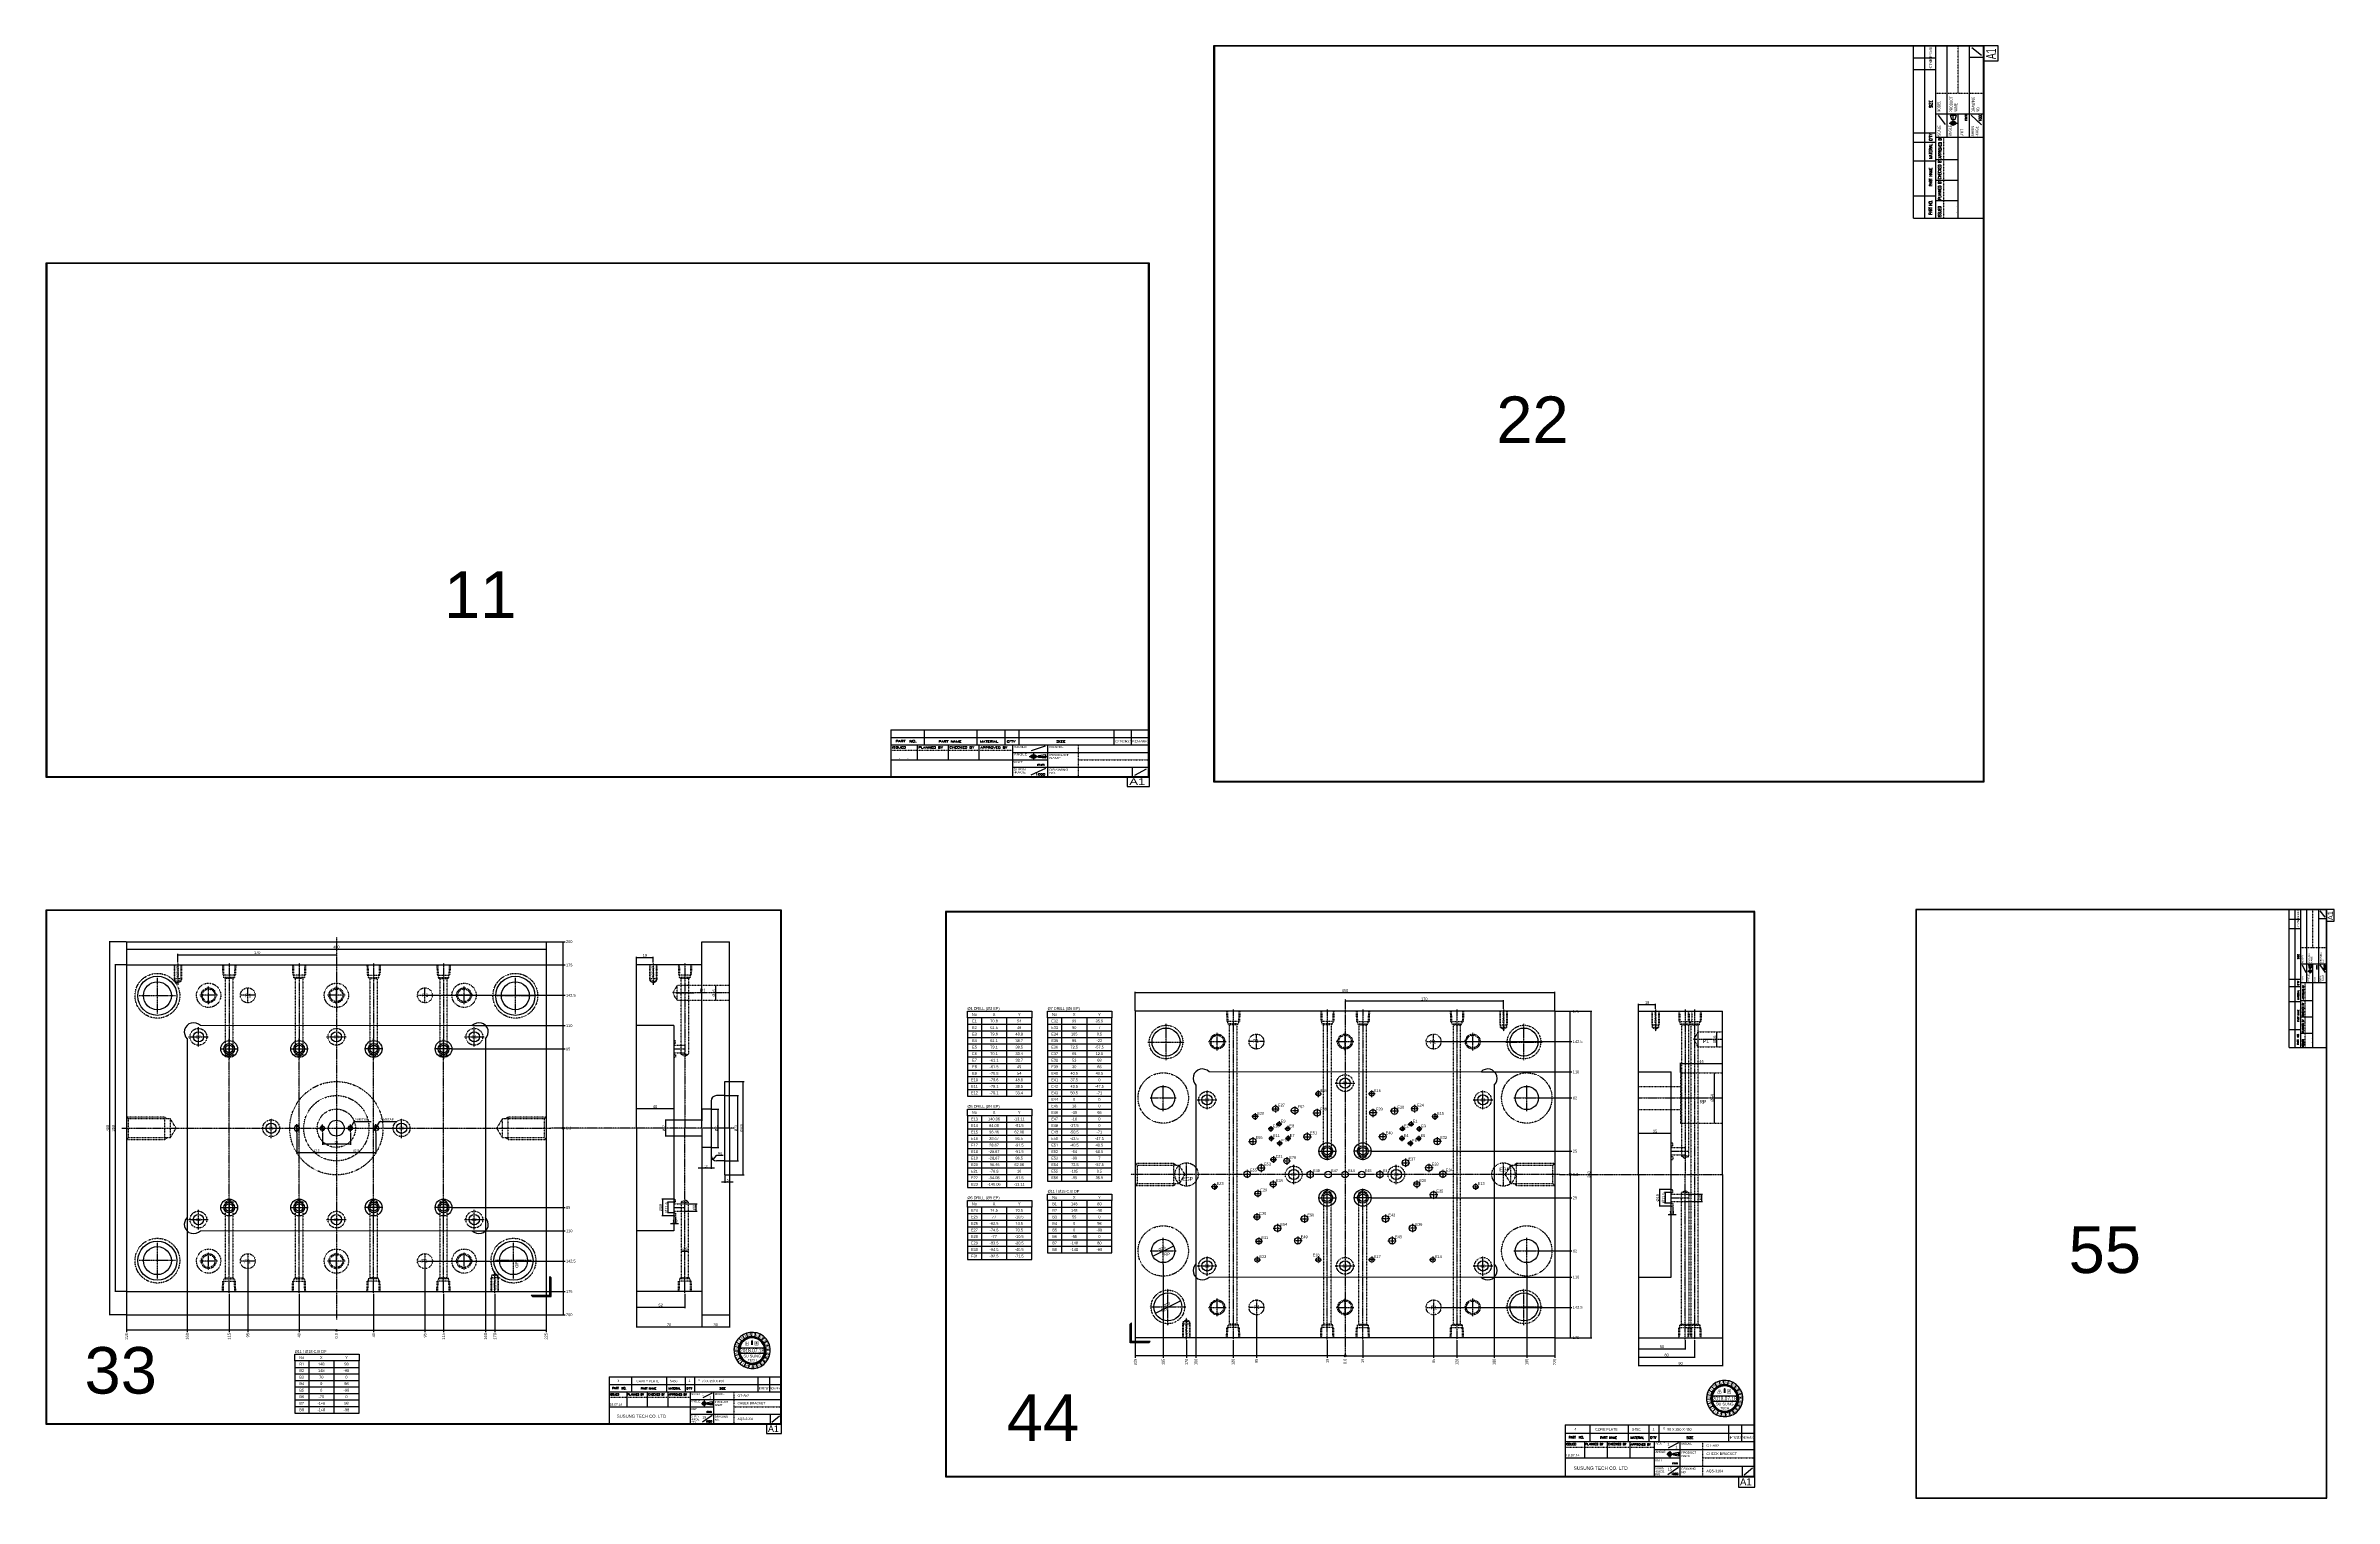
# Model space of a CAD drawing. Header units: millimetres. Extents: x 84 to 2539, y 150 to 1707.
import ezdxf
from ezdxf.enums import TextEntityAlignment as Align

# ---------------------------------------------------------------- set-up
doc = ezdxf.new("R2010")
doc.units = ezdxf.units.MM
doc.header["$LTSCALE"] = 0.3
for name, pattern in [('CEN10', [1.36, 1, -0.13, 0.1, -0.13]), ('CEN20', [2.36, 2, -0.13, 0.1, -0.13]), ('DOT2', [0.125, 0, -0.125]), ('HID2', [0.3, 0.2, -0.1]), ('HID3', [0.43, 0.3, -0.13])]:
    doc.linetypes.add(name, pattern=pattern)
for name, color, linetype in [('1', 30, 'CEN10'), ('2', 43, 'HID3'), ('4', 133, 'Continuous'), ('5', 3, 'Continuous'), ('6', 252, 'Continuous'), ('ARROW', 254, 'Continuous'), ('base', 133, 'Continuous'), ('CB', 133, 'Continuous'), ('DIMENSION', 255, 'Continuous'), ('DIMLINE', 251, 'Continuous'), ('EP', 2, 'Continuous'), ('EP1', 2, 'Continuous'), ('L1', 31, 'Continuous'), ('TABLE', 252, 'Continuous'), ('TABLE-N', 255, 'Continuous'), ('TABLE-T', 255, 'Continuous'), ('TAP-PH', 43, 'HID2'), ('TAP-S', 43, 'HID2'), ('TEXT', 133, 'Continuous'), ('WLINE', 105, 'HID3'), ('WTANK-P', 43, 'Continuous')]:
    doc.layers.add(name, color=color, linetype=linetype)
doc.layers.add('외형선', color=4, linetype='Continuous', lineweight=50)
doc.styles.add('BIGFONT', font='romank', dxfattribs={"bigfont": 'bigfont'})
doc.styles.add('HAN', font='ROMANK', dxfattribs={"bigfont": 'tbhan'})
doc.styles.add('K', font='romank.shx', dxfattribs={"bigfont": 'ciwhhs.shx'})
doc.styles.add('KK', font='')
doc.styles.add('ROMANS', font='romans')
doc.styles.get("Standard").update_dxf_attribs({"font": 'arial.ttf'})
doc.styles.add('USER1', font='ROMANK.shx')
doc.styles.add('돋움', font='', dxfattribs={"width": 0.85})
doc.styles.get('KK').set_extended_font_data('Gulim')
doc.styles.get('돋움').set_extended_font_data('Dotum')

# ---------------------------------------------------------------- blocks, each defined once
blk = doc.blocks.new('bicon')
at = {"color": 0}
for p, q in [((4, 16), (4, -4)), ((4, 16), (5.5, 14.5)), ((4.5, 15.5), (4.5, -4.5)), ((5, 15), (5, -5)), ((5.5, 14.5), (5.5, -5.5)), ((4, -4), (-16, -4)), ((-16, -4), (-14.5, -5.5)), ((4.5, -4.5), (-15.5, -4.5)), ((5, -5), (-15, -5)), ((5.5, -5.5), (-14.5, -5.5))]:
    blk.add_line(p, q, dxfattribs=at)
blk = doc.blocks.new('karrow')
at = {"layer": 'ARROW'}
blk.add_hatch(color=256, dxfattribs=at).paths.add_polyline_path([(-1, 0.2), (-1, -0.2), (0, 0)])
blk = doc.blocks.new('ST-A1')
at = {"layer": 'L1'}
for p, q in [((788.6, 550.6), (-0.6, 550.6)), ((-0.6, 550.6), (-0.6, -0.6)), ((788, 550), (0, 550)), ((0, 550), (0, 0)), ((788, 0), (788, 550)), ((788.6, -10.6), (788.6, 550.6)), ((603.6, 50), (788, 50)), ((603.6, 50), (603.6, 0)), ((627.6, 50), (627.6, 34.3)), ((665.2, 50), (665.2, 34.3)), ((685.2, 50), (685.2, 34.3)), ((695.2, 50), (695.2, 34.3)), ((763.1, 50), (763.1, 34)), ((775.6, 50), (775.6, 34)), ((788, 0), (788, 50)), ((603.6, 42), (788, 42)), ((603.6, 34), (788, 34)), ((622.6, 34), (622.6, 18)), ((644.6, 34), (644.6, 18)), ((666.6, 34), (666.6, 18)), ((690.6, 34), (690.6, 0)), ((715.6, 34), (715.6, 0)), ((603.6, 18), (690.6, 18)), ((690.6, 26), (788, 26)), ((690.6, 26), (788, 26)), ((690.6, 18), (715.6, 18)), ((702.7, 21.6), (715.2, 21.6)), ((714.1, 32.5), (704.1, 27.5)), ((705.7, 24.6), (705.7, 18.6)), ((709.2, 22.6), (714.2, 23.6)), ((709.2, 20.6), (709.2, 22.6)), ((714.2, 19.6), (709.2, 20.6)), ((714.2, 23.6), (714.2, 19.6)), ((0, 0), (788, 0)), ((603.6, 0), (788, 0)), ((690.6, 10), (788, 10)), ((714.2, 8.7), (703.9, 1.4)), ((776.3, 10), (776.3, 0)), ((778.2, 1.4), (786.4, 8.4)), ((-0.6, -0.6), (788.6, -0.6)), ((772.6, -0.6), (772.6, -10.6)), ((772.6, -10.6), (788.6, -10.6))]:
    blk.add_line(p, q, dxfattribs=at)
at = {"layer": 'L1', "linetype": 'DOT2'}
for p, q in [((737.6, 34), (737.6, 0)), ((603.6, 28.4), (690.6, 28.4)), ((737.6, 18), (788, 18))]:
    blk.add_line(p, q, dxfattribs=at)
at = {"layer": 'L1'}
for radius in [2, 1]:
    blk.add_circle((705.7, 21.6), radius, dxfattribs=at)
for s, height, style, p in [('PART', 2.19, 'ROMANS', (607.1, 36.8)), ('NO.', 2.31, 'ROMANS', (616.8, 36.7)), ('PART NAME', 2.19, 'ROMANS', (637.8, 36.6)), ('MATERIAL', 2.19, 'ROMANS', (667.3, 36.6)), ("Q'TY", 2.19, 'ROMANS', (686.6, 36.6)), ('SCALE', 2.1, 'USER1', (691.8, 30.7)), ('MODEL', 2.1, 'USER1', (717.1, 30.8)), ('SIZE', 2.31, 'ROMANS', (722, 36.5)), ('ISSUED', 2.09, 'ROMANS', (604.6, 30.3)), ('PLANNED BY', 2.09, 'ROMANS', (623.4, 30.2)), ('CHECKED BY', 2.09, 'ROMANS', (645.5, 30.3)), ('APPROVED BY', 2.09, 'ROMANS', (667.7, 30)), ('UNIT', 2.1, 'USER1', (691.4, 14.5)), ('ANGLE', 2.1, 'USER1', (691.7, 22.8)), ('PRODUCT', 2.1, 'USER1', (717.1, 22.1)), ('NAME', 2.1, 'USER1', (717.1, 18.8)), ('SHRIN', 2.1, 'USER1', (691.4, 6.7)), ('-KAGE', 2.1, 'USER1', (691.4, 3.6)), ('1000', 2, 'ROMANS', (707.2, 1.3)), ('mm', 2.2, 'ROMANS', (708.1, 11.7)), ('DRAWING', 2.1, 'USER1', (717.1, 6.3)), ('NO.', 2.1, 'USER1', (717.1, 3)), ('A1', 7, 'USER1', (774.2, -8.9))]:
    blk.add_text(s, height=height, dxfattribs=dict(at, style=style)).set_placement(p)
at = {"layer": 'L1', "style": 'USER1'}
for s, width, p, p2 in [('HEAT TREATMENT', 0.404601, (763.9, 36.7), (775.1, 36.7)), ('REMARK', 0.926236, (776.1, 36.7), (787.3, 36.7))]:
    blk.add_text(s, height=2.1, dxfattribs=dict(at, width=width)).set_placement(p, p2, align=Align.FIT)
at = {"layer": 'L1', "width": 2.57645}
blk.add_text('    .  .', height=2, dxfattribs=at).set_placement((600.9, 19.3), (616.9, 19.3), align=Align.FIT)
blk = doc.blocks.new('CGN')
at = {"layer": '4'}
for p, q in [((-12, 0.2), (-17.3, 2.9)), ((-10, 3.1), (-14.4, 7.1)), ((-12.4, -0.6), (-14.2, 0.2)), ((-11.6, 1), (-13.3, 2)), ((-11.1, 1.7), (-12.7, 2.8)), ((-10.6, 2.4), (-12.1, 3.6)), ((-9.4, 3.7), (-10.8, 5.1)), ((-7.3, 5.4), (-10.5, 10.4)), ((-8.7, 4.3), (-10, 5.8)), ((-8, 4.9), (-9.2, 6.5)), ((-6.5, 5.8), (-7.5, 7.6)), ((-5.8, 6.2), (-6.6, 8)), ((-4.1, 6.9), (-5.9, 12.6)), ((-4.9, 6.6), (-5.7, 8.4)), ((-3.3, 7.1), (-3.7, 9)), ((-2.4, 7.3), (-2.8, 9.3)), ((-1.5, 7.4), (-1.8, 9.4)), ((-0.6, 7.5), (-0.9, 13.5)), ((0.2, 7.5), (0.3, 9.5)), ((1.1, 7.5), (1.3, 9.4)), ((2, 7.4), (2.3, 9.3)), ((2.9, 7.2), (4.1, 13.1)), ((3.7, 7), (4.3, 8.9)), ((4.6, 6.7), (5.2, 8.6)), ((5.4, 6.4), (6.2, 8.2)), ((6.2, 6), (8.9, 11.3)), ((7, 5.6), (8, 7.3)), ((7.7, 5.1), (8.8, 6.7)), ((8.4, 4.6), (9.6, 6.1)), ((9.1, 4), (13.1, 8.4)), ((9.7, 3.4), (11.1, 4.8)), ((10.3, 2.7), (11.8, 4)), ((10.9, 2), (12.5, 3.2)), ((11.4, 1.3), (16.4, 4.5)), ((11.8, 0.5), (13.6, 1.5)), ((12.2, -0.2), (14, 0.6)), ((-13.5, -6.6), (-19.5, -6.9)), ((-13.2, -3.1), (-19.1, -1.9)), ((-12.9, -10.1), (-18.6, -11.9)), ((-11.4, -13.3), (-16.4, -16.5)), ((-13.5, -5.8), (-15.5, -5.7)), ((-13.5, -4.9), (-15.4, -4.7)), ((-13.4, -7.5), (-15.4, -7.8)), ((-13.4, -4), (-15.3, -3.7)), ((-13.3, -8.4), (-15.3, -8.8)), ((-13.1, -9.3), (-15, -9.7)), ((-13, -2.3), (-14.9, -1.7)), ((-12.7, -1.4), (-14.6, -0.8)), ((-12.6, -10.9), (-14.4, -11.7)), ((-12.2, -11.8), (-14, -12.6)), ((-11.8, -12.5), (-13.6, -13.5)), ((-9.1, -16), (-13.1, -20.4)), ((-12.9, -3), (12.9, -3)), ((-12.9, -9), (12.9, -9)), ((-10.9, -14), (-12.5, -15.2)), ((-10.3, -14.7), (-11.8, -16)), ((-9.7, -15.4), (-11.1, -16.8)), ((-8.4, -16.6), (-9.6, -18.1)), ((-6.2, -18), (-8.9, -23.3)), ((-7.7, -17.1), (-8.8, -18.7)), ((-7, -17.6), (-8, -19.3)), ((-5.4, -18.4), (-6.2, -20.2)), ((-4.6, -18.7), (-5.2, -20.6)), ((-3.7, -19), (-4.3, -20.9)), ((-2.9, -19.2), (-4.1, -25.1)), ((-2, -19.4), (-2.3, -21.3)), ((-1.1, -19.5), (-1.3, -21.4)), ((-0.2, -19.5), (-0.3, -21.5)), ((0.6, -19.5), (0.9, -25.5)), ((1.5, -19.4), (1.8, -21.4)), ((2.4, -19.3), (2.8, -21.3)), ((3.3, -19.1), (3.7, -21)), ((4.1, -18.9), (5.9, -24.6)), ((4.9, -18.6), (5.7, -20.4)), ((5.8, -18.2), (6.6, -20)), ((6.5, -17.8), (7.5, -19.6)), ((7.3, -17.4), (10.5, -22.4)), ((8, -16.9), (9.2, -18.5)), ((8.7, -16.3), (10, -17.8)), ((9.4, -15.7), (10.8, -17.1)), ((10, -15.1), (14.4, -19.1)), ((10.6, -14.4), (12.1, -15.6)), ((11.1, -13.7), (12.7, -14.8)), ((11.6, -13), (13.3, -14)), ((12, -12.2), (17.3, -14.9)), ((12.4, -11.4), (14.2, -12.2)), ((12.6, -1.1), (14.4, -0.3)), ((12.7, -10.6), (14.6, -11.2)), ((12.9, -1.9), (18.6, -0.1)), ((13, -9.7), (14.9, -10.3)), ((13.1, -2.7), (15, -2.3)), ((13.2, -8.9), (19.1, -10.1)), ((13.3, -3.6), (15.3, -3.2)), ((13.4, -4.5), (15.4, -4.2)), ((13.4, -8), (15.3, -8.3)), ((13.5, -5.4), (19.5, -5.1)), ((13.5, -6.2), (15.5, -6.3)), ((13.5, -7.1), (15.4, -7.3))]:
    blk.add_line(p, q, dxfattribs=at)
blk.add_lwpolyline([(0, 0, 2.2, 2.2, 0), (0, 2.8, 4.65, 0, 0), (0, 5.5, 0, 0, 0)], format="xyseb", dxfattribs=at)
at = {"layer": 'DIMLINE'}
for radius, start, end in [(19.5, 152.75, 332.75), (19.5, 332.75, 152.75), (13.5, 152.75, 332.75), (13.5, 332.75, 152.75)]:
    blk.add_arc((0, -6), radius, start, end, dxfattribs=at)
at = {"layer": '2', "style": 'KK'}
for s, height, p in [('出    圖', 3.5, (-8, 1.5)), ('SU SUNG', 3, (-9.4, -11.9)), ('TECH', 2.5, (-4.6, -16.3))]:
    blk.add_text(s, height=height, dxfattribs=at).set_placement(p, align=Align.MIDDLE_LEFT)
at = {"layer": '4', "style": '돋움', "width": 0.85}
for s, rotation, p in [('6', 70.25, (-16.5, -0.1)), ('7', 55.25, (-14.4, 4)), ('8', 40.25, (-11.3, 7.4)), ('9', 25.25, (-7.5, 9.8)), ('10', 10.25, (-3.1, 11.2)), ('11', 355.25, (1.4, 11.4)), ('12', 340.25, (5.9, 10.5)), ('13', 325.25, (10, 8.4)), ('14', 310.25, (13.4, 5.3)), ('15', 295.25, (15.8, 1.5)), ('5', 85.25, (-17.4, -4.6)), ('4', 100.25, (-17.2, -9.1)), ('3', 115.25, (-15.8, -13.5)), ('2', 130.25, (-13.4, -17.3)), ('1', 145.25, (-10, -20.4)), ('24', 160.25, (-5.9, -22.5)), ('23', 175.25, (-1.4, -23.4)), ('22', 190.25, (3.1, -23.2)), ('21', 205.25, (7.5, -21.8)), ('20', 220.25, (11.3, -19.4)), ('19', 235.25, (14.4, -16)), ('18', 250.25, (16.5, -11.9)), ('16', 280.25, (17.2, -2.9)), ('17', 265.25, (17.4, -7.4))]:
    blk.add_text(s, height=2.5, rotation=rotation, dxfattribs=at).set_placement(p, align=Align.MIDDLE)
at = {"layer": '6', "style": '돋움', "width": 0.85}
blk.add_text('2018.07.18', height=3.8, dxfattribs=at).set_placement((0, -6), align=Align.MIDDLE)

msp = doc.modelspace()

# ---------------------------------------------------------------- linework, layer by layer
at = {"layer": '1'}
for p, q in [((308.4, 689), (292.4, 689)), ((300.4, 681), (300.4, 697)), ((482.4, 689), (498.4, 689)), ((490.4, 681), (490.4, 697)), ((817.3, 691.5), (756.3, 691.5)), ((1390.4, 639.4), (1374.4, 639.4)), ((1382.4, 631.4), (1382.4, 647.4)), ((1564.4, 639.4), (1580.4, 639.4)), ((1572.4, 631.4), (1572.4, 647.4)), ((1851.4, 641.9), (1882.4, 641.9)), ((757.3, 631.5), (769.3, 631.5)), ((1792.4, 578.9), (1882.4, 578.9)), ((1827.4, 521.9), (1846.4, 521.9)), ((1307.4, 484.4), (1307.4, 509.4)), ((1647.4, 484.4), (1647.4, 509.4)), ((1339.5, 482.5), (1335.2, 485.1)), ((1827.4, 471.9), (1846.4, 471.9)), ((757.3, 461.5), (769.3, 461.5)), ((308.4, 404), (292.4, 404)), ((300.4, 412), (300.4, 396)), ((482.4, 404), (498.4, 404)), ((490.4, 412), (490.4, 396)), ((1390.4, 354.4), (1374.4, 354.4)), ((1382.4, 362.4), (1382.4, 346.4)), ((1564.4, 354.4), (1580.4, 354.4)), ((1572.4, 362.4), (1572.4, 346.4))]:
    msp.add_line(p, q, dxfattribs=at)
at = {"layer": '2'}
for p, q in [((760.9, 699.5), (756.3, 691.5)), ((760.9, 683.5), (756.3, 691.5)), ((817.3, 699.5), (760.9, 699.5)), ((760.9, 683.5), (760.9, 699.5)), ((817.3, 683.5), (760.9, 683.5)), ((1856.1, 649.9), (1851.4, 641.9)), ((1856.1, 633.9), (1851.4, 641.9)), ((1856.1, 649.9), (1882.4, 649.9)), ((1856.1, 633.9), (1856.1, 649.9)), ((1856.1, 633.9), (1882.4, 633.9)), ((1792.4, 591.4), (1837.4, 591.4)), ((1837.4, 605.9), (1882.4, 605.9)), ((1837.4, 605.9), (1837.4, 551.9)), ((1792.4, 566.4), (1837.4, 566.4)), ((1837.4, 551.9), (1882.4, 551.9))]:
    msp.add_line(p, q, dxfattribs=at)
for centre, radius in [((258.4, 689), 13), ((300.4, 689), 8), ((395.4, 689), 13), ((490.4, 689), 8), ((532.4, 689), 13), ((1382.4, 639.4), 8), ((1572.4, 639.4), 8), ((395.4, 546.5), 50), ((1282.4, 578.9), 27), ((1672.4, 578.9), 27), ((395.4, 546.5), 35), ((395.4, 546.5), 20.5), ((1307.4, 496.9), 12.5), ((1647.4, 496.9), 12.5), ((1282.4, 414.9), 27), ((1672.4, 414.9), 27), ((258.4, 404), 13), ((300.4, 404), 8), ((395.4, 404), 13), ((490.4, 404), 8), ((532.4, 404), 13), ((1382.4, 354.4), 8), ((1572.4, 354.4), 8)]:
    msp.add_circle(centre, radius, dxfattribs=at)
at = {"layer": '4'}
for p, q in [((235.4, 642.4), (235.4, 450.7)), ((555.4, 642.4), (555.4, 450.7)), ((757.3, 656.5), (717.3, 656.5)), ((812.3, 496.5), (812.3, 596.5)), ((812.3, 596.5), (817.3, 596.5)), ((1317.4, 592.8), (1317.4, 401)), ((1637.4, 592.8), (1637.4, 401)), ((1792.4, 606.9), (1827.4, 606.9)), ((797.3, 567), (787.3, 567)), ((797.3, 575.5), (797.3, 517.5)), ((812.3, 581.5), (803.3, 581.5)), ((787.3, 555), (757.3, 555)), ((787.3, 538), (757.3, 538)), ((797.3, 526), (787.3, 526)), ((812.3, 511.5), (803.3, 511.5)), ((812.3, 496.5), (817.3, 496.5)), ((757.3, 436.5), (717.3, 436.5)), ((1792.4, 386.9), (1827.4, 386.9))]:
    msp.add_line(p, q, dxfattribs=at)
at = {"layer": '4', "lineweight": 18}
for p, q in [((541.2, 656.5), (249.5, 656.5)), ((1331.6, 606.9), (1623.3, 606.9)), ((541.2, 436.5), (249.5, 436.5)), ((1331.6, 386.9), (1623.3, 386.9))]:
    msp.add_line(p, q, dxfattribs=at)
at = {"layer": '4'}
msp.add_circle((395.4, 546.5), 8.5, dxfattribs=at)
for centre, radius, start, end in [((242.3, 649.6), 10, 43.8652, 226.1348), ((548.4, 649.6), 10, 313.8652, 136.1348), ((1324.4, 600), 10, 43.8652, 226.1348), ((1630.5, 600), 10, 313.8652, 136.1348), ((803.3, 575.5), 6, 90, 180), ((803.3, 517.5), 6, 180, 270), ((242.3, 443.5), 10, 133.8652, 316.1348), ((548.4, 443.5), 10, 223.8652, 46.1348), ((1324.4, 393.8), 10, 133.8652, 316.1348), ((1630.5, 393.8), 10, 223.8652, 46.1348)]:
    msp.add_arc(centre, radius, start, end, dxfattribs=at)
at = {"layer": 'ARROW'}
for centre in [(638.7, 546.5), (1718.8, 496.9), (395.4, 329.8), (1477.4, 302.4)]:
    msp.add_circle(centre, 1, dxfattribs=at)
at = {"layer": 'base'}
for p, q in [((170.4, 746.5), (620.4, 746.5)), ((170.4, 746.5), (170.4, 346.5)), ((620.4, 746.5), (620.4, 346.5)), ((787.3, 546.5), (787.3, 746.5)), ((787.3, 746.5), (817.3, 746.5)), ((817.3, 546.5), (817.3, 746.5)), ((170.4, 721.5), (620.4, 721.5)), ((717.3, 546.5), (717.3, 721.5)), ((787.3, 721.5), (717.3, 721.5)), ((787.3, 546.5), (787.3, 721.5)), ((1702.4, 671.9), (1252.4, 671.9)), ((1252.4, 671.9), (1252.4, 321.9)), ((1702.4, 671.9), (1702.4, 321.9)), ((1792.4, 496.9), (1792.4, 671.9)), ((1792.4, 671.9), (1882.4, 671.9)), ((1882.4, 496.9), (1882.4, 671.9)), ((757.3, 656.5), (757.3, 436.5)), ((1827.4, 386.9), (1827.4, 606.9)), ((787.3, 567), (787.3, 554.5)), ((717.3, 546.5), (717.3, 371.5)), ((787.3, 546.5), (787.3, 346.5)), ((787.3, 546.5), (787.3, 371.5)), ((817.3, 546.5), (817.3, 346.5)), ((787.3, 538.5), (787.3, 526)), ((1792.4, 496.9), (1792.4, 321.9)), ((1882.4, 496.9), (1882.4, 321.9)), ((170.4, 371.5), (620.4, 371.5)), ((787.3, 371.5), (717.3, 371.5)), ((170.4, 346.5), (620.4, 346.5)), ((787.3, 346.5), (817.3, 346.5)), ((1702.4, 321.9), (1252.4, 321.9)), ((1792.4, 321.9), (1882.4, 321.9))]:
    msp.add_line(p, q, dxfattribs=at)
at = {"layer": 'base', "color": 30, "linetype": 'CEN10'}
for p, q in [((395.4, 751.5), (395.4, 341.5)), ((222.9, 688.5), (183.9, 688.5)), ((203.4, 669), (203.4, 708)), ((267.9, 689), (248.9, 689)), ((258.4, 679.5), (258.4, 698.5)), ((404.9, 689), (385.9, 689)), ((395.4, 679.5), (395.4, 698.5)), ((541.9, 689), (522.9, 689)), ((532.4, 679.5), (532.4, 698.5)), ((606.9, 688.5), (567.9, 688.5)), ((587.4, 669), (587.4, 708)), ((1477.4, 685), (1477.4, 302.4)), ((1265.9, 638.9), (1304.9, 638.9)), ((1285.4, 619.4), (1285.4, 658.4)), ((1330.9, 639.4), (1349.9, 639.4)), ((1340.4, 629.9), (1340.4, 648.9)), ((1467.9, 639.4), (1486.9, 639.4)), ((1477.4, 629.9), (1477.4, 648.9)), ((1604.9, 639.4), (1623.9, 639.4)), ((1614.4, 629.9), (1614.4, 648.9)), ((1649.9, 638.9), (1688.9, 638.9)), ((1669.4, 619.4), (1669.4, 658.4)), ((1282.4, 564.9), (1282.4, 592.9)), ((1672.4, 564.9), (1672.4, 592.9)), ((1268.4, 578.9), (1296.4, 578.9)), ((1658.4, 578.9), (1686.4, 578.9)), ((165.4, 546.5), (625.4, 546.5)), ((822.3, 546.5), (625.4, 546.5)), ((1707.4, 496.9), (1247.4, 496.9)), ((1707.4, 496.9), (1882.4, 496.9)), ((203.4, 385), (203.4, 424)), ((585.4, 385), (585.4, 424)), ((1282.4, 400.9), (1282.4, 428.9)), ((1672.4, 400.9), (1672.4, 428.9)), ((222.9, 404.5), (183.9, 404.5)), ((267.9, 404), (248.9, 404)), ((258.4, 394.5), (258.4, 413.5)), ((404.9, 404), (385.9, 404)), ((395.4, 394.5), (395.4, 413.5)), ((541.9, 404), (522.9, 404)), ((532.4, 394.5), (532.4, 413.5)), ((604.9, 404.5), (565.9, 404.5)), ((1268.4, 414.9), (1296.4, 414.9)), ((1658.4, 414.9), (1686.4, 414.9)), ((1287.4, 335.4), (1287.4, 374.4)), ((1669.4, 335.4), (1669.4, 374.4)), ((1267.9, 354.9), (1306.9, 354.9)), ((1330.9, 354.4), (1349.9, 354.4)), ((1340.4, 344.9), (1340.4, 363.9)), ((1467.9, 354.4), (1486.9, 354.4)), ((1477.4, 344.9), (1477.4, 363.9)), ((1604.9, 354.4), (1623.9, 354.4)), ((1614.4, 344.9), (1614.4, 363.9)), ((1649.9, 354.9), (1688.9, 354.9))]:
    msp.add_line(p, q, dxfattribs=at)
at = {"layer": 'base', "color": 8, "linetype": 'HID2'}
for p, q in [((172.4, 556.5), (170.4, 558.5)), ((211.4, 558.5), (170.4, 558.5)), ((172.4, 536.5), (172.4, 556.5)), ((217.4, 556.5), (172.4, 556.5)), ((211.4, 534.5), (211.4, 558.5)), ((211.4, 558.5), (214, 556.5)), ((217.4, 536.5), (217.4, 556.5)), ((223.5, 546.5), (217.4, 556.5)), ((217.4, 536.5), (223.5, 546.5)), ((573.4, 556.5), (567.3, 546.5)), ((567.3, 546.5), (573.4, 536.5)), ((618.4, 556.5), (573.4, 556.5)), ((573.4, 556.5), (573.4, 536.5)), ((579.4, 558.5), (576.8, 556.5)), ((620.4, 558.5), (579.4, 558.5)), ((579.4, 558.5), (579.4, 534.5)), ((620.4, 558.5), (618.4, 556.5)), ((618.4, 556.5), (618.4, 536.5)), ((170.4, 534.5), (172.4, 536.5)), ((170.4, 534.5), (211.4, 534.5)), ((172.4, 536.5), (217.4, 536.5)), ((211.4, 534.5), (214, 536.5)), ((573.4, 536.5), (618.4, 536.5)), ((579.4, 534.5), (576.8, 536.5)), ((579.4, 534.5), (620.4, 534.5)), ((618.4, 536.5), (620.4, 534.5)), ((1252.4, 508.9), (1254.4, 506.9)), ((1252.4, 508.9), (1293.4, 508.9)), ((1254.4, 506.9), (1254.4, 486.9)), ((1254.4, 506.9), (1299.4, 506.9)), ((1293.4, 508.9), (1293.4, 484.9)), ((1293.4, 508.9), (1296, 506.9)), ((1299.4, 506.9), (1299.4, 486.9)), ((1299.4, 506.9), (1305.5, 496.9)), ((1305.5, 496.9), (1299.4, 486.9)), ((1649.3, 496.9), (1655.4, 506.9)), ((1655.4, 486.9), (1649.3, 496.9)), ((1655.4, 486.9), (1655.4, 506.9)), ((1655.4, 506.9), (1700.4, 506.9)), ((1661.4, 508.9), (1658.8, 506.9)), ((1661.4, 484.9), (1661.4, 508.9)), ((1661.4, 508.9), (1702.4, 508.9)), ((1700.4, 506.9), (1702.4, 508.9)), ((1700.4, 486.9), (1700.4, 506.9)), ((1254.4, 486.9), (1252.4, 484.9)), ((1293.4, 484.9), (1252.4, 484.9)), ((1299.4, 486.9), (1254.4, 486.9)), ((1293.4, 484.9), (1296, 486.9)), ((1700.4, 486.9), (1655.4, 486.9)), ((1661.4, 484.9), (1658.8, 486.9)), ((1702.4, 484.9), (1661.4, 484.9)), ((1702.4, 484.9), (1700.4, 486.9))]:
    msp.add_line(p, q, dxfattribs=at)
at = {"layer": 'base', "color": 8, "linetype": 'HID3'}
for centre, radius in [((203.4, 688.5), 24), ((587.4, 688.5), 24), ((1285.4, 638.9), 18), ((1669.4, 638.9), 18), ((203.4, 404.5), 24), ((585.4, 404.5), 24), ((1287.4, 354.9), 18), ((1669.4, 354.9), 18)]:
    msp.add_circle(centre, radius, dxfattribs=at)
at = {"layer": 'base'}
for centre, radius in [((203.4, 688.5), 21), ((203.4, 688.5), 15), ((587.4, 688.5), 21), ((587.4, 688.5), 15), ((1285.4, 638.9), 15), ((1669.4, 638.9), 15), ((1282.4, 578.9), 12.5), ((1672.4, 578.9), 12.5), ((203.4, 404.5), 21), ((203.4, 404.5), 15), ((585.4, 404.5), 21), ((585.4, 404.5), 15), ((1282.4, 414.9), 12.5), ((1672.4, 414.9), 12.5), ((1287.4, 354.9), 15), ((1669.4, 354.9), 15)]:
    msp.add_circle(centre, radius, dxfattribs=at)
at = {"layer": 'base', "color": 8, "linetype": 'HID2'}
for centre, radius in [((258.4, 689), 8), ((258.4, 689), 6.75), ((395.4, 689), 8), ((395.4, 689), 6.75), ((532.4, 689), 8), ((532.4, 689), 6.75), ((1340.4, 639.4), 8), ((1340.4, 639.4), 6.75), ((1477.4, 639.4), 8), ((1477.4, 639.4), 6.75), ((1614.4, 639.4), 8), ((1614.4, 639.4), 6.75), ((258.4, 404), 8), ((258.4, 404), 6.75), ((395.4, 404), 8), ((395.4, 404), 6.75), ((532.4, 404), 8), ((532.4, 404), 6.75), ((1340.4, 354.4), 8), ((1340.4, 354.4), 6.75), ((1477.4, 354.4), 8), ((1477.4, 354.4), 6.75), ((1614.4, 354.4), 8), ((1614.4, 354.4), 6.75)]:
    msp.add_circle(centre, radius, dxfattribs=at)
at = {"layer": 'CB', "color": 1, "linetype": 'CEN10'}
for p, q in [((236.9, 644.5), (257.9, 644.5)), ((247.4, 634), (247.4, 655)), ((384.9, 644.5), (405.9, 644.5)), ((532.9, 644.5), (553.9, 644.5)), ((543.4, 634), (543.4, 655)), ((1466.9, 594.9), (1487.9, 594.9)), ((1318.9, 576.9), (1339.9, 576.9)), ((1329.4, 566.4), (1329.4, 587.4)), ((1614.9, 576.9), (1635.9, 576.9)), ((1625.4, 566.4), (1625.4, 587.4)), ((314.9, 546.5), (335.9, 546.5)), ((325.4, 536), (325.4, 557)), ((454.9, 546.5), (475.9, 546.5)), ((465.4, 536), (465.4, 557)), ((1422.4, 486.4), (1422.4, 507.4)), ((1532.4, 486.4), (1532.4, 507.4)), ((236.9, 448.5), (257.9, 448.5)), ((247.4, 438), (247.4, 459)), ((384.9, 448.5), (405.9, 448.5)), ((532.9, 448.5), (553.9, 448.5)), ((543.4, 438), (543.4, 459)), ((1318.9, 398.9), (1339.9, 398.9)), ((1329.4, 388.4), (1329.4, 409.4)), ((1466.9, 398.9), (1487.9, 398.9)), ((1614.9, 398.9), (1635.9, 398.9)), ((1625.4, 388.4), (1625.4, 409.4))]:
    msp.add_line(p, q, dxfattribs=at)
at = {"layer": 'CB', "color": 8, "linetype": 'HID2'}
for centre in [(247.4, 644.5), (395.4, 644.5), (543.4, 644.5), (1477.4, 594.9), (1329.4, 576.9), (1625.4, 576.9), (325.4, 546.5), (465.4, 546.5), (1422.4, 496.9), (1532.4, 496.9), (247.4, 448.5), (395.4, 448.5), (543.4, 448.5), (1329.4, 398.9), (1477.4, 398.9), (1625.4, 398.9)]:
    msp.add_circle(centre, 9, dxfattribs=at)
at = {"layer": 'CB'}
for centre in [(247.4, 644.5), (395.4, 644.5), (543.4, 644.5), (1477.4, 594.9), (1329.4, 576.9), (1625.4, 576.9), (325.4, 546.5), (465.4, 546.5), (1422.4, 496.9), (1532.4, 496.9), (247.4, 448.5), (395.4, 448.5), (543.4, 448.5), (1329.4, 398.9), (1477.4, 398.9), (1625.4, 398.9)]:
    msp.add_circle(centre, 5.5, dxfattribs=at)
at = {"layer": 'DIMLINE'}
for p, q in [((169.9, 746.5), (151.6, 746.5)), ((152.4, 346.5), (152.4, 746.5)), ((170.4, 738.5), (620.4, 738.5)), ((620.9, 746.5), (640.7, 746.5)), ((638.7, 546.5), (638.7, 746.5)), ((169.9, 721.5), (157.6, 721.5)), ((158.4, 371.5), (158.4, 721.5)), ((225.4, 724), (225.4, 733.3)), ((225.4, 732.5), (395.4, 732.5)), ((620.9, 721.5), (640.7, 721.5)), ((717.3, 722), (717.3, 730.3)), ((717.3, 729.5), (735.3, 729.5)), ((735.3, 724), (735.3, 730.3)), ((498.9, 689), (640.7, 689)), ((802.5, 683.5), (802.5, 699.5)), ((1252.4, 672.4), (1252.4, 692.7)), ((1252.4, 691.9), (1702.4, 691.9)), ((1702.4, 672.4), (1702.4, 692.7)), ((1477.4, 682.9), (1647.4, 682.9)), ((1647.4, 674.4), (1647.4, 683.7)), ((1702.9, 671.9), (1720.8, 671.9)), ((1702.9, 671.9), (1742.2, 671.9)), ((1718.8, 496.9), (1718.8, 671.9)), ((1741.4, 321.9), (1741.4, 671.9)), ((1792.4, 672.4), (1792.4, 679.9)), ((1792.4, 679.1), (1810.4, 679.1)), ((1810.4, 674.4), (1810.4, 679.9)), ((541.7, 656.5), (640.7, 656.5)), ((1580.9, 639.4), (1720.8, 639.4)), ((1876.2, 633.9), (1876.2, 649.9)), ((519.9, 631.5), (640.7, 631.5)), ((1837.4, 606.4), (1837.4, 616.7)), ((1837.4, 615.9), (1882.4, 615.9)), ((817.3, 596.5), (832.7, 596.5)), ((831.9, 496.5), (831.9, 596.5)), ((1623.8, 606.9), (1720.8, 606.9)), ((1873.6, 551.9), (1873.6, 605.9)), ((717.3, 567.5), (757.3, 567.5)), ((797.3, 567), (805.7, 567)), ((804.9, 526), (804.9, 567)), ((812.3, 581.5), (826.7, 581.5)), ((825.9, 511.5), (825.9, 581.5)), ((1686.9, 578.9), (1720.8, 578.9)), ((352.9, 541.5), (352.9, 519.8)), ((380.4, 542), (380.4, 528.8)), ((410.4, 546.5), (414.6, 553.7)), ((410.4, 542), (410.4, 528.8)), ((414.6, 553.7), (432.9, 553.7)), ((437.9, 546.5), (442.1, 553.7)), ((437.9, 541.5), (437.9, 519.8)), ((442.1, 553.7), (460.4, 553.7)), ((638.7, 546.5), (638.7, 346.5)), ((756.8, 555), (748.1, 555)), ((748.9, 538), (748.9, 555)), ((1792.4, 541.1), (1827.4, 541.1)), ((352.9, 520.6), (395.4, 520.6)), ((380.4, 529.6), (410.4, 529.6)), ((395.4, 520.6), (437.9, 520.6)), ((756.8, 538), (748.1, 538)), ((797.3, 526), (805.7, 526)), ((797.3, 517.5), (797.3, 503.1)), ((799.6, 512.8), (803.7, 517.7)), ((803.7, 517.7), (810.4, 517.7)), ((1505.9, 521.9), (1720.8, 521.9)), ((783.6, 503.9), (801, 503.9)), ((812.3, 511.5), (826.7, 511.5)), ((812.3, 496.5), (812.3, 488.1)), ((817.3, 496.5), (832.7, 496.5)), ((1718.8, 496.9), (1718.8, 321.9)), ((756.8, 470.5), (744.7, 470.5)), ((745.5, 452.5), (745.5, 470.5)), ((756.8, 467.3), (750.7, 467.3)), ((751.5, 455.7), (751.5, 467.3)), ((808.6, 488.9), (821, 488.9)), ((1505.9, 471.9), (1720.8, 471.9)), ((1826.9, 480.9), (1814.3, 480.9)), ((1815.1, 462.9), (1815.1, 480.9)), ((1826.9, 477.7), (1820.3, 477.7)), ((1821.1, 466.1), (1821.1, 477.7)), ((1842.9, 475.9), (1860.9, 475.9)), ((1842.9, 467.9), (1860.9, 467.9)), ((1860.1, 467.9), (1860.1, 475.9)), ((235.4, 450.2), (235.4, 327.8)), ((519.9, 461.5), (640.7, 461.5)), ((555.4, 450.2), (555.4, 327.8)), ((756.8, 452.5), (744.7, 452.5)), ((756.8, 455.7), (750.7, 455.7)), ((753.9, 444.5), (762.5, 444.5)), ((759.1, 452), (759.1, 443.7)), ((769.8, 465.5), (782.3, 465.5)), ((769.8, 457.5), (782.3, 457.5)), ((781.5, 457.5), (781.5, 465.5)), ((1826.9, 462.9), (1814.3, 462.9)), ((1826.9, 466.1), (1820.3, 466.1)), ((1824, 454.1), (1832.6, 454.1)), ((1829.2, 462.4), (1829.2, 453.3)), ((541.7, 436.5), (640.7, 436.5)), ((1271.2, 409.4), (1293.6, 420.4)), ((300.4, 395.5), (300.4, 327.8)), ((490.4, 395.5), (490.4, 327.8)), ((498.9, 404), (640.7, 404)), ((765.3, 414.5), (773.3, 414.5)), ((1282.4, 400.4), (1282.4, 300.4)), ((1317.4, 400.5), (1317.4, 300.4)), ((1637.4, 400.5), (1637.4, 300.4)), ((1672.4, 400.4), (1672.4, 300.4)), ((1686.9, 414.9), (1720.8, 414.9)), ((169.9, 371.5), (157.6, 371.5)), ((280.4, 369), (280.4, 327.8)), ((355.4, 369), (355.4, 327.8)), ((435.4, 369), (435.4, 327.8)), ((510.4, 369), (510.4, 327.8)), ((565.4, 369), (565.4, 327.8)), ((620.9, 371.5), (640.7, 371.5)), ((717.3, 371), (717.3, 332.7)), ((717.3, 371), (717.3, 353.7)), ((769.3, 369), (769.3, 353.7)), ((1623.8, 386.9), (1720.8, 386.9)), ((169.9, 346.5), (151.6, 346.5)), ((170.4, 346), (170.4, 327.8)), ((620.4, 346), (620.4, 327.8)), ((620.9, 346.5), (640.7, 346.5)), ((717.3, 354.5), (769.3, 354.5)), ((787.3, 346), (787.3, 332.7)), ((787.3, 346), (787.3, 332.7)), ((817.3, 346), (817.3, 332.7)), ((1274, 348.2), (1300.8, 361.6)), ((1382.4, 345.9), (1382.4, 300.4)), ((1572.4, 345.9), (1572.4, 300.4)), ((1580.9, 354.4), (1720.8, 354.4)), ((395.4, 329.8), (170.4, 329.8)), ((395.4, 329.8), (620.4, 329.8)), ((717.3, 333.5), (787.3, 333.5)), ((787.3, 333.5), (817.3, 333.5)), ((1252.4, 321.4), (1252.4, 300.4)), ((1307.4, 319.4), (1307.4, 300.4)), ((1357.4, 319.4), (1357.4, 300.4)), ((1458.4, 319.4), (1458.4, 300.4)), ((1496.4, 319.4), (1496.4, 300.4)), ((1597.4, 319.4), (1597.4, 300.4)), ((1702.4, 321.4), (1702.4, 300.4)), ((1702.9, 321.9), (1720.8, 321.9)), ((1702.9, 321.9), (1742.2, 321.9)), ((1792.4, 321.4), (1792.4, 309.3)), ((1792.4, 321.4), (1792.4, 300.3)), ((1792.4, 321.4), (1792.4, 291.3)), ((1842.4, 319.4), (1842.4, 309.3)), ((1852.4, 319.4), (1852.4, 300.3)), ((1882.4, 321.4), (1882.4, 291.3)), ((1477.4, 302.4), (1252.4, 302.4)), ((1477.4, 302.4), (1702.4, 302.4)), ((1792.4, 310.1), (1842.4, 310.1)), ((1792.4, 301.1), (1852.4, 301.1)), ((1792.4, 292.1), (1882.4, 292.1))]:
    msp.add_line(p, q, dxfattribs=at)
at = {"layer": 'EP', "color": 30, "linetype": 'CEN10'}
for p, q in [((1398.9, 567.4), (1406.9, 567.4)), ((1402.9, 571.4), (1402.9, 563.4)), ((1418.9, 565.4), (1427.9, 565.4)), ((1423.4, 569.9), (1423.4, 560.9)), ((1445.3, 583.4), (1452.3, 583.4)), ((1447.4, 567.4), (1447.4, 558.4)), ((1448.8, 579.9), (1448.8, 586.9)), ((1509.6, 583.4), (1502.6, 583.4)), ((1506.1, 579.9), (1506.1, 586.9)), ((1507.4, 567.4), (1507.4, 558.4)), ((1534.9, 564.9), (1525.9, 564.9)), ((1530.4, 569.4), (1530.4, 560.4)), ((1555.9, 567.4), (1547.9, 567.4)), ((1551.9, 571.4), (1551.9, 563.4)), ((1384.5, 559), (1377.5, 559)), ((1381, 562.5), (1381, 555.5)), ((1400.8, 545.7), (1394.8, 545.7)), ((1397.8, 548.7), (1397.8, 542.7)), ((1409.6, 550.9), (1403.6, 550.9)), ((1406.6, 553.9), (1406.6, 547.9)), ((1418.9, 545.9), (1412.9, 545.9)), ((1415.9, 548.9), (1415.9, 542.9)), ((1436.9, 541.9), (1436.9, 532.9)), ((1442.9, 562.9), (1451.9, 562.9)), ((1511.9, 562.9), (1502.9, 562.9)), ((1517.9, 541.9), (1517.9, 532.9)), ((1535.9, 545.9), (1541.9, 545.9)), ((1538.9, 548.9), (1538.9, 542.9)), ((1545.2, 550.9), (1551.2, 550.9)), ((1548.2, 553.9), (1548.2, 547.9)), ((1554, 545.7), (1560, 545.7)), ((1557, 548.7), (1557, 542.7)), ((1570.4, 559), (1577.4, 559)), ((1573.9, 562.5), (1573.9, 555.5)), ((1373.9, 532.4), (1382.9, 532.4)), ((1378.4, 536.9), (1378.4, 527.9)), ((1401.3, 535.4), (1395.3, 535.4)), ((1398.3, 538.4), (1398.3, 532.4)), ((1400.6, 516.4), (1400.6, 509.4)), ((1410.3, 530.3), (1404.3, 530.3)), ((1407.3, 533.3), (1407.3, 527.3)), ((1419.3, 535.6), (1413.3, 535.6)), ((1416.3, 538.6), (1416.3, 532.6)), ((1432.4, 537.4), (1441.4, 537.4)), ((1522.4, 537.4), (1513.4, 537.4)), ((1535.5, 535.6), (1541.5, 535.6)), ((1538.5, 538.6), (1538.5, 532.6)), ((1544.5, 530.3), (1550.5, 530.3)), ((1547.5, 533.3), (1547.5, 527.3)), ((1553.5, 535.4), (1559.5, 535.4)), ((1556.5, 538.4), (1556.5, 532.4)), ((1580.9, 532.4), (1571.9, 532.4)), ((1576.4, 536.9), (1576.4, 527.9)), ((1367.9, 497.4), (1376.9, 497.4)), ((1372.4, 501.9), (1372.4, 492.9)), ((1382.9, 503.9), (1391.9, 503.9)), ((1387.4, 508.4), (1387.4, 499.4)), ((1397.1, 512.9), (1404.1, 512.9)), ((1410.9, 511.4), (1418.9, 511.4)), ((1414.9, 515.4), (1414.9, 507.4)), ((1439.9, 501.4), (1439.9, 492.4)), ((1519.4, 496.9), (1510.4, 496.9)), ((1514.9, 501.4), (1514.9, 492.4)), ((1537.9, 509.4), (1546.9, 509.4)), ((1542.4, 513.9), (1542.4, 504.9)), ((1571.9, 503.9), (1562.9, 503.9)), ((1567.4, 508.4), (1567.4, 499.4)), ((1586.9, 497.4), (1577.9, 497.4)), ((1582.4, 501.9), (1582.4, 492.9)), ((1340.9, 483.8), (1333.9, 483.8)), ((1337.4, 487.3), (1337.4, 480.3)), ((1379.9, 476.4), (1387.9, 476.4)), ((1383.9, 480.4), (1383.9, 472.4)), ((1396.4, 486.4), (1404.4, 486.4)), ((1400.4, 490.4), (1400.4, 482.4)), ((1558.4, 486.4), (1550.4, 486.4)), ((1554.4, 490.4), (1554.4, 482.4)), ((1576.9, 474.9), (1567.9, 474.9)), ((1572.4, 479.4), (1572.4, 470.4)), ((1614, 483.8), (1621, 483.8)), ((1617.5, 487.3), (1617.5, 480.3)), ((1378.9, 451.4), (1386.9, 451.4)), ((1382.9, 455.4), (1382.9, 447.4)), ((1404.9, 443.9), (1404.9, 434.9)), ((1429.4, 449.4), (1438.4, 449.4)), ((1433.9, 453.9), (1433.9, 444.9)), ((1525.4, 449.4), (1516.4, 449.4)), ((1520.9, 453.9), (1520.9, 444.9)), ((1549.9, 443.9), (1549.9, 434.9)), ((1380.9, 425.4), (1388.9, 425.4)), ((1384.9, 429.4), (1384.9, 421.4)), ((1400.4, 439.4), (1409.4, 439.4)), ((1431.4, 425.9), (1422.4, 425.9)), ((1426.9, 430.4), (1426.9, 421.4)), ((1523.4, 425.9), (1532.4, 425.9)), ((1527.9, 430.4), (1527.9, 421.4)), ((1554.4, 439.4), (1545.4, 439.4)), ((1379.8, 405.4), (1386.8, 405.4)), ((1383.3, 408.9), (1383.3, 401.9)), ((1445.3, 405.4), (1452.3, 405.4)), ((1448.8, 408.9), (1448.8, 401.9)), ((1509.6, 405.4), (1502.6, 405.4)), ((1506.1, 408.9), (1506.1, 401.9)), ((1575, 405.4), (1568, 405.4)), ((1571.5, 408.9), (1571.5, 401.9))]:
    msp.add_line(p, q, dxfattribs=at)
at = {"layer": 'EP1'}
for centre, radius in [((1402.9, 567.4), 3), ((1423.4, 565.4), 3.5), ((1447.4, 562.9), 3.5), ((1448.8, 583.4), 2.5), ((1506.1, 583.4), 2.5), ((1507.4, 562.9), 3.5), ((1530.4, 564.9), 3.5), ((1551.9, 567.4), 3), ((1381, 559), 2.5), ((1397.8, 545.7), 2), ((1406.6, 550.9), 2), ((1415.9, 545.9), 2), ((1436.9, 537.4), 3.5), ((1517.9, 537.4), 3.5), ((1538.9, 545.9), 2), ((1548.2, 550.9), 2), ((1557, 545.7), 2), ((1573.9, 559), 2.5), ((1378.4, 532.4), 3.5), ((1398.3, 535.4), 2), ((1407.3, 530.3), 2), ((1416.3, 535.6), 2), ((1538.5, 535.6), 2), ((1547.5, 530.3), 2), ((1556.5, 535.4), 2), ((1576.4, 532.4), 3.5), ((1372.4, 497.4), 3.5), ((1387.4, 503.9), 3.5), ((1400.6, 512.9), 2.5), ((1414.9, 511.4), 3), ((1439.9, 496.9), 3.5), ((1459.4, 496.9), 3.5), ((1477.4, 496.9), 3.5), ((1495.4, 496.9), 3.5), ((1514.9, 496.9), 3.5), ((1542.4, 509.4), 3.5), ((1567.4, 503.9), 3.5), ((1582.4, 497.4), 3.5), ((1337.4, 483.8), 2.5), ((1383.9, 476.4), 3), ((1400.4, 486.4), 3), ((1554.4, 486.4), 3), ((1572.4, 474.9), 3.5), ((1617.5, 483.8), 2.5), ((1382.9, 451.4), 3), ((1404.9, 439.4), 3.5), ((1433.9, 449.4), 3.5), ((1520.9, 449.4), 3.5), ((1549.9, 439.4), 3.5), ((1384.9, 425.4), 3), ((1426.9, 425.9), 3.5), ((1527.9, 425.9), 3.5), ((1383.3, 405.4), 2.5), ((1448.8, 405.4), 2.5), ((1506.1, 405.4), 2.5), ((1571.5, 405.4), 2.5)]:
    msp.add_circle(centre, radius, dxfattribs=at)
at = {"layer": 'TABLE'}
for p, q in [((1087.4, 664.9), (1087.4, 657.9)), ((1114.4, 664.9), (1114.4, 657.9)), ((1173.4, 664.9), (1173.4, 657.9)), ((1200.4, 664.9), (1200.4, 657.9)), ((1087.4, 657.9), (1087.4, 650.9)), ((1087.4, 650.9), (1087.4, 643.9)), ((1087.4, 643.9), (1087.4, 636.9)), ((1114.4, 657.9), (1114.4, 650.9)), ((1114.4, 650.9), (1114.4, 643.9)), ((1114.4, 643.9), (1114.4, 636.9)), ((1173.4, 657.9), (1173.4, 650.9)), ((1173.4, 650.9), (1173.4, 643.9)), ((1173.4, 643.9), (1173.4, 636.9)), ((1200.4, 657.9), (1200.4, 650.9)), ((1200.4, 650.9), (1200.4, 643.9)), ((1200.4, 643.9), (1200.4, 636.9)), ((1087.4, 636.9), (1087.4, 629.9)), ((1087.4, 629.9), (1087.4, 622.9)), ((1087.4, 622.9), (1087.4, 615.9)), ((1087.4, 615.9), (1087.4, 608.9)), ((1114.4, 636.9), (1114.4, 629.9)), ((1114.4, 629.9), (1114.4, 622.9)), ((1114.4, 622.9), (1114.4, 615.9)), ((1114.4, 615.9), (1114.4, 608.9)), ((1173.4, 636.9), (1173.4, 629.9)), ((1173.4, 629.9), (1173.4, 622.9)), ((1173.4, 622.9), (1173.4, 615.9)), ((1173.4, 615.9), (1173.4, 608.9)), ((1200.4, 636.9), (1200.4, 629.9)), ((1200.4, 629.9), (1200.4, 622.9)), ((1200.4, 622.9), (1200.4, 615.9)), ((1200.4, 615.9), (1200.4, 608.9)), ((1087.4, 608.9), (1087.4, 601.9)), ((1087.4, 601.9), (1087.4, 594.9)), ((1087.4, 594.9), (1087.4, 587.9)), ((1114.4, 608.9), (1114.4, 601.9)), ((1114.4, 601.9), (1114.4, 594.9)), ((1114.4, 594.9), (1114.4, 587.9)), ((1173.4, 608.9), (1173.4, 601.9)), ((1173.4, 601.9), (1173.4, 594.9)), ((1173.4, 594.9), (1173.4, 587.9)), ((1200.4, 608.9), (1200.4, 601.9)), ((1200.4, 601.9), (1200.4, 594.9)), ((1200.4, 594.9), (1200.4, 587.9)), ((1087.4, 587.9), (1087.4, 580.9)), ((1114.4, 587.9), (1114.4, 580.9)), ((1173.4, 587.9), (1173.4, 580.9)), ((1173.4, 580.9), (1173.4, 573.9)), ((1173.4, 573.9), (1173.4, 566.9)), ((1173.4, 566.9), (1173.4, 559.9)), ((1200.4, 587.9), (1200.4, 580.9)), ((1200.4, 580.9), (1200.4, 573.9)), ((1200.4, 573.9), (1200.4, 566.9)), ((1200.4, 566.9), (1200.4, 559.9)), ((1087.4, 559.9), (1087.4, 552.9)), ((1087.4, 552.9), (1087.4, 545.9)), ((1087.4, 545.9), (1087.4, 538.9)), ((1114.4, 559.9), (1114.4, 552.9)), ((1114.4, 552.9), (1114.4, 545.9)), ((1114.4, 545.9), (1114.4, 538.9)), ((1173.4, 559.9), (1173.4, 552.9)), ((1173.4, 552.9), (1173.4, 545.9)), ((1173.4, 545.9), (1173.4, 538.9)), ((1200.4, 559.9), (1200.4, 552.9)), ((1200.4, 552.9), (1200.4, 545.9)), ((1200.4, 545.9), (1200.4, 538.9)), ((1087.4, 538.9), (1087.4, 531.9)), ((1087.4, 531.9), (1087.4, 524.9)), ((1087.4, 524.9), (1087.4, 517.9)), ((1087.4, 517.9), (1087.4, 510.9)), ((1114.4, 538.9), (1114.4, 531.9)), ((1114.4, 531.9), (1114.4, 524.9)), ((1114.4, 524.9), (1114.4, 517.9)), ((1114.4, 517.9), (1114.4, 510.9)), ((1173.4, 538.9), (1173.4, 531.9)), ((1173.4, 531.9), (1173.4, 524.9)), ((1173.4, 524.9), (1173.4, 517.9)), ((1173.4, 517.9), (1173.4, 510.9)), ((1200.4, 538.9), (1200.4, 531.9)), ((1200.4, 531.9), (1200.4, 524.9)), ((1200.4, 524.9), (1200.4, 517.9)), ((1200.4, 517.9), (1200.4, 510.9)), ((1087.4, 510.9), (1087.4, 503.9)), ((1087.4, 503.9), (1087.4, 496.9)), ((1087.4, 496.9), (1087.4, 489.9)), ((1114.4, 510.9), (1114.4, 503.9)), ((1114.4, 503.9), (1114.4, 496.9)), ((1114.4, 496.9), (1114.4, 489.9)), ((1173.4, 510.9), (1173.4, 503.9)), ((1173.4, 503.9), (1173.4, 496.9)), ((1173.4, 496.9), (1173.4, 489.9)), ((1200.4, 510.9), (1200.4, 503.9)), ((1200.4, 503.9), (1200.4, 496.9)), ((1200.4, 496.9), (1200.4, 489.9)), ((1087.4, 489.9), (1087.4, 482.9)), ((1114.4, 489.9), (1114.4, 482.9)), ((1173.4, 468.9), (1173.4, 461.9)), ((1200.4, 468.9), (1200.4, 461.9)), ((1087.4, 461.9), (1087.4, 454.9)), ((1087.4, 454.9), (1087.4, 447.9)), ((1087.4, 447.9), (1087.4, 440.9)), ((1114.4, 461.9), (1114.4, 454.9)), ((1114.4, 454.9), (1114.4, 447.9)), ((1114.4, 447.9), (1114.4, 440.9)), ((1173.4, 461.9), (1173.4, 454.9)), ((1173.4, 454.9), (1173.4, 447.9)), ((1173.4, 447.9), (1173.4, 440.9)), ((1200.4, 461.9), (1200.4, 454.9)), ((1200.4, 454.9), (1200.4, 447.9)), ((1200.4, 447.9), (1200.4, 440.9)), ((1087.4, 440.9), (1087.4, 433.9)), ((1087.4, 433.9), (1087.4, 426.9)), ((1087.4, 426.9), (1087.4, 419.9)), ((1087.4, 419.9), (1087.4, 412.9)), ((1114.4, 440.9), (1114.4, 433.9)), ((1114.4, 433.9), (1114.4, 426.9)), ((1114.4, 426.9), (1114.4, 419.9)), ((1114.4, 419.9), (1114.4, 412.9)), ((1173.4, 440.9), (1173.4, 433.9)), ((1173.4, 433.9), (1173.4, 426.9)), ((1173.4, 426.9), (1173.4, 419.9)), ((1173.4, 419.9), (1173.4, 412.9)), ((1200.4, 440.9), (1200.4, 433.9)), ((1200.4, 433.9), (1200.4, 426.9)), ((1200.4, 426.9), (1200.4, 419.9)), ((1200.4, 419.9), (1200.4, 412.9)), ((1087.4, 412.9), (1087.4, 405.9)), ((1114.4, 412.9), (1114.4, 405.9)), ((365.7, 297.1), (365.7, 290.1)), ((392.7, 297.1), (392.7, 290.1)), ((365.7, 290.1), (365.7, 283.1)), ((365.7, 283.1), (365.7, 276.1)), ((365.7, 276.1), (365.7, 269.1)), ((392.7, 290.1), (392.7, 283.1)), ((392.7, 283.1), (392.7, 276.1)), ((392.7, 276.1), (392.7, 269.1)), ((365.7, 269.1), (365.7, 262.1)), ((365.7, 262.1), (365.7, 255.1)), ((365.7, 255.1), (365.7, 248.1)), ((365.7, 248.1), (365.7, 241.1)), ((392.7, 269.1), (392.7, 262.1)), ((392.7, 262.1), (392.7, 255.1)), ((392.7, 255.1), (392.7, 248.1)), ((392.7, 248.1), (392.7, 241.1))]:
    msp.add_line(p, q, dxfattribs=at)
for points in [[(1072.4, 671.9), (1141.4, 671.9), (1141.4, 664.9), (1072.4, 664.9), (1072.4, 671.9)], [(1072.4, 664.9), (1072.4, 657.9), (1141.4, 657.9), (1141.4, 664.9)], [(1158.4, 671.9), (1227.4, 671.9), (1227.4, 664.9), (1158.4, 664.9), (1158.4, 671.9)], [(1158.4, 664.9), (1158.4, 657.9), (1227.4, 657.9), (1227.4, 664.9)], [(1072.4, 657.9), (1072.4, 650.9), (1141.4, 650.9), (1141.4, 657.9)], [(1072.4, 650.9), (1072.4, 643.9), (1141.4, 643.9), (1141.4, 650.9)], [(1072.4, 643.9), (1072.4, 636.9), (1141.4, 636.9), (1141.4, 643.9)], [(1158.4, 657.9), (1158.4, 650.9), (1227.4, 650.9), (1227.4, 657.9)], [(1158.4, 650.9), (1158.4, 643.9), (1227.4, 643.9), (1227.4, 650.9)], [(1158.4, 643.9), (1158.4, 636.9), (1227.4, 636.9), (1227.4, 643.9)], [(1072.4, 636.9), (1072.4, 629.9), (1141.4, 629.9), (1141.4, 636.9)], [(1072.4, 629.9), (1072.4, 622.9), (1141.4, 622.9), (1141.4, 629.9)], [(1072.4, 622.9), (1072.4, 615.9), (1141.4, 615.9), (1141.4, 622.9)], [(1072.4, 615.9), (1072.4, 608.9), (1141.4, 608.9), (1141.4, 615.9)], [(1158.4, 636.9), (1158.4, 629.9), (1227.4, 629.9), (1227.4, 636.9)], [(1158.4, 629.9), (1158.4, 622.9), (1227.4, 622.9), (1227.4, 629.9)], [(1158.4, 622.9), (1158.4, 615.9), (1227.4, 615.9), (1227.4, 622.9)], [(1158.4, 615.9), (1158.4, 608.9), (1227.4, 608.9), (1227.4, 615.9)], [(1072.4, 608.9), (1072.4, 601.9), (1141.4, 601.9), (1141.4, 608.9)], [(1072.4, 601.9), (1072.4, 594.9), (1141.4, 594.9), (1141.4, 601.9)], [(1072.4, 594.9), (1072.4, 587.9), (1141.4, 587.9), (1141.4, 594.9)], [(1158.4, 608.9), (1158.4, 601.9), (1227.4, 601.9), (1227.4, 608.9)], [(1158.4, 601.9), (1158.4, 594.9), (1227.4, 594.9), (1227.4, 601.9)], [(1158.4, 594.9), (1158.4, 587.9), (1227.4, 587.9), (1227.4, 594.9)], [(1072.4, 587.9), (1072.4, 580.9), (1141.4, 580.9), (1141.4, 587.9)], [(1072.4, 566.9), (1141.4, 566.9), (1141.4, 559.9), (1072.4, 559.9), (1072.4, 566.9)], [(1158.4, 587.9), (1158.4, 580.9), (1227.4, 580.9), (1227.4, 587.9)], [(1158.4, 580.9), (1158.4, 573.9), (1227.4, 573.9), (1227.4, 580.9)], [(1158.4, 573.9), (1158.4, 566.9), (1227.4, 566.9), (1227.4, 573.9)], [(1158.4, 566.9), (1158.4, 559.9), (1227.4, 559.9), (1227.4, 566.9)], [(1072.4, 559.9), (1072.4, 552.9), (1141.4, 552.9), (1141.4, 559.9)], [(1072.4, 552.9), (1072.4, 545.9), (1141.4, 545.9), (1141.4, 552.9)], [(1072.4, 545.9), (1072.4, 538.9), (1141.4, 538.9), (1141.4, 545.9)], [(1158.4, 559.9), (1158.4, 552.9), (1227.4, 552.9), (1227.4, 559.9)], [(1158.4, 552.9), (1158.4, 545.9), (1227.4, 545.9), (1227.4, 552.9)], [(1158.4, 545.9), (1158.4, 538.9), (1227.4, 538.9), (1227.4, 545.9)], [(1072.4, 538.9), (1072.4, 531.9), (1141.4, 531.9), (1141.4, 538.9)], [(1072.4, 531.9), (1072.4, 524.9), (1141.4, 524.9), (1141.4, 531.9)], [(1072.4, 524.9), (1072.4, 517.9), (1141.4, 517.9), (1141.4, 524.9)], [(1072.4, 517.9), (1072.4, 510.9), (1141.4, 510.9), (1141.4, 517.9)], [(1158.4, 538.9), (1158.4, 531.9), (1227.4, 531.9), (1227.4, 538.9)], [(1158.4, 531.9), (1158.4, 524.9), (1227.4, 524.9), (1227.4, 531.9)], [(1158.4, 524.9), (1158.4, 517.9), (1227.4, 517.9), (1227.4, 524.9)], [(1158.4, 517.9), (1158.4, 510.9), (1227.4, 510.9), (1227.4, 517.9)], [(1072.4, 510.9), (1072.4, 503.9), (1141.4, 503.9), (1141.4, 510.9)], [(1072.4, 503.9), (1072.4, 496.9), (1141.4, 496.9), (1141.4, 503.9)], [(1072.4, 496.9), (1072.4, 489.9), (1141.4, 489.9), (1141.4, 496.9)], [(1158.4, 510.9), (1158.4, 503.9), (1227.4, 503.9), (1227.4, 510.9)], [(1158.4, 503.9), (1158.4, 496.9), (1227.4, 496.9), (1227.4, 503.9)], [(1158.4, 496.9), (1158.4, 489.9), (1227.4, 489.9), (1227.4, 496.9)], [(1072.4, 489.9), (1072.4, 482.9), (1141.4, 482.9), (1141.4, 489.9)], [(1072.4, 468.9), (1141.4, 468.9), (1141.4, 461.9), (1072.4, 461.9), (1072.4, 468.9)], [(1158.4, 475.9), (1227.4, 475.9), (1227.4, 468.9), (1158.4, 468.9), (1158.4, 475.9)], [(1158.4, 468.9), (1158.4, 461.9), (1227.4, 461.9), (1227.4, 468.9)], [(1072.4, 461.9), (1072.4, 454.9), (1141.4, 454.9), (1141.4, 461.9)], [(1072.4, 454.9), (1072.4, 447.9), (1141.4, 447.9), (1141.4, 454.9)], [(1072.4, 447.9), (1072.4, 440.9), (1141.4, 440.9), (1141.4, 447.9)], [(1158.4, 461.9), (1158.4, 454.9), (1227.4, 454.9), (1227.4, 461.9)], [(1158.4, 454.9), (1158.4, 447.9), (1227.4, 447.9), (1227.4, 454.9)], [(1158.4, 447.9), (1158.4, 440.9), (1227.4, 440.9), (1227.4, 447.9)], [(1072.4, 440.9), (1072.4, 433.9), (1141.4, 433.9), (1141.4, 440.9)], [(1072.4, 433.9), (1072.4, 426.9), (1141.4, 426.9), (1141.4, 433.9)], [(1072.4, 426.9), (1072.4, 419.9), (1141.4, 419.9), (1141.4, 426.9)], [(1072.4, 419.9), (1072.4, 412.9), (1141.4, 412.9), (1141.4, 419.9)], [(1158.4, 440.9), (1158.4, 433.9), (1227.4, 433.9), (1227.4, 440.9)], [(1158.4, 433.9), (1158.4, 426.9), (1227.4, 426.9), (1227.4, 433.9)], [(1158.4, 426.9), (1158.4, 419.9), (1227.4, 419.9), (1227.4, 426.9)], [(1158.4, 419.9), (1158.4, 412.9), (1227.4, 412.9), (1227.4, 419.9)], [(1072.4, 412.9), (1072.4, 405.9), (1141.4, 405.9), (1141.4, 412.9)], [(350.7, 304.1), (419.7, 304.1), (419.7, 297.1), (350.7, 297.1), (350.7, 304.1)], [(350.7, 297.1), (350.7, 290.1), (419.7, 290.1), (419.7, 297.1)], [(350.7, 290.1), (350.7, 283.1), (419.7, 283.1), (419.7, 290.1)], [(350.7, 283.1), (350.7, 276.1), (419.7, 276.1), (419.7, 283.1)], [(350.7, 276.1), (350.7, 269.1), (419.7, 269.1), (419.7, 276.1)], [(350.7, 269.1), (350.7, 262.1), (419.7, 262.1), (419.7, 269.1)], [(350.7, 262.1), (350.7, 255.1), (419.7, 255.1), (419.7, 262.1)], [(350.7, 255.1), (350.7, 248.1), (419.7, 248.1), (419.7, 255.1)], [(350.7, 248.1), (350.7, 241.1), (419.7, 241.1), (419.7, 248.1)]]:
    msp.add_lwpolyline(points, dxfattribs=at)
at = {"layer": 'TAP-PH', "color": 30, "linetype": 'CEN10'}
for p, q in [((348.4, 546.5), (357.4, 546.5)), ((352.9, 542), (352.9, 551)), ((373.4, 546.5), (384.4, 546.5)), ((380.4, 542.5), (380.4, 550.5)), ((406.4, 546.5), (414.4, 546.5)), ((410.4, 542.5), (410.4, 550.5)), ((433.4, 546.5), (442.4, 546.5)), ((437.9, 542), (437.9, 551))]:
    msp.add_line(p, q, dxfattribs=at)
at = {"layer": 'TAP-PH'}
for centre, radius in [((352.9, 546.5), 2.25), ((380.4, 546.5), 2), ((410.4, 546.5), 2), ((437.9, 546.5), 2.25)]:
    msp.add_circle(centre, radius, dxfattribs=at)
for centre, radius in [((352.9, 546.5), 3), ((380.4, 546.5), 2.5), ((410.4, 546.5), 2.5), ((437.9, 546.5), 3)]:
    msp.add_arc(centre, radius, 270, 260, dxfattribs=at)
at = {"layer": 'TAP-S'}
for p, q in [((221.4, 721.5), (221.4, 706.5)), ((229.4, 721.5), (229.4, 706.5)), ((731.3, 721.5), (731.3, 706.5)), ((739.3, 721.5), (739.3, 706.5)), ((229.4, 706.5), (221.4, 706.5)), ((221.4, 706.5), (222.1, 705.2)), ((229.4, 706.5), (228.6, 705.2)), ((739.3, 706.5), (731.3, 706.5)), ((731.3, 706.5), (732.1, 705.2)), ((739.3, 706.5), (738.6, 705.2)), ((1643.4, 671.9), (1643.4, 656.9)), ((1651.4, 671.9), (1651.4, 656.9)), ((1806.4, 671.9), (1806.4, 656.9)), ((1814.4, 671.9), (1814.4, 656.9)), ((1651.4, 656.9), (1643.4, 656.9)), ((1643.4, 656.9), (1644.2, 655.6)), ((1651.4, 656.9), (1650.7, 655.6)), ((1814.4, 656.9), (1806.4, 656.9)), ((1806.4, 656.9), (1807.2, 655.6)), ((1814.4, 656.9), (1813.7, 655.6)), ((561.4, 386.5), (562.1, 387.8)), ((561.4, 371.5), (561.4, 386.5)), ((561.4, 386.5), (569.4, 386.5)), ((569.4, 386.5), (568.6, 387.8)), ((569.4, 371.5), (569.4, 386.5)), ((1303.4, 336.9), (1304.2, 338.2)), ((1303.4, 321.9), (1303.4, 336.9)), ((1303.4, 336.9), (1311.4, 336.9)), ((1311.4, 336.9), (1310.7, 338.2)), ((1311.4, 321.9), (1311.4, 336.9))]:
    msp.add_line(p, q, dxfattribs=at)
at = {"layer": 'TAP-S', "color": 30, "linetype": 'CEN10'}
for p, q in [((225.4, 723.5), (225.4, 700.1)), ((735.3, 723.5), (735.3, 700.1)), ((760.3, 691.5), (779.6, 691.5)), ((1647.4, 673.9), (1647.4, 650.5)), ((1810.4, 673.9), (1810.4, 650.5)), ((565.4, 369.5), (565.4, 392.9)), ((1307.4, 319.9), (1307.4, 343.3))]:
    msp.add_line(p, q, dxfattribs=at)
at = {"layer": 'TAP-S'}
for points in [[(228.6, 721.5), (228.6, 704), (222.1, 704), (222.1, 721.5)], [(738.6, 721.5), (738.6, 704), (732.1, 704), (732.1, 721.5)], [(228.6, 704), (225.4, 702.1), (222.1, 704)], [(738.6, 704), (735.3, 702.1), (732.1, 704)], [(1650.7, 671.9), (1650.7, 654.4), (1644.2, 654.4), (1644.2, 671.9)], [(1813.7, 671.9), (1813.7, 654.4), (1807.2, 654.4), (1807.2, 671.9)], [(1650.7, 654.4), (1647.4, 652.5), (1644.2, 654.4)], [(1813.7, 654.4), (1810.4, 652.5), (1807.2, 654.4)], [(562.1, 389), (565.4, 390.9), (568.6, 389)], [(562.1, 371.5), (562.1, 389), (568.6, 389), (568.6, 371.5)], [(1304.2, 339.4), (1307.4, 341.3), (1310.7, 339.4)], [(1304.2, 321.9), (1304.2, 339.4), (1310.7, 339.4), (1310.7, 321.9)]]:
    msp.add_lwpolyline(points, dxfattribs=at)
at = {"layer": 'WLINE'}
for p, q in [((273.2, 721.5), (273.6, 710.5)), ((274.2, 721.5), (274.6, 710.5)), ((286.5, 721.5), (286.1, 710.5)), ((287.5, 721.5), (287.1, 710.5)), ((348.2, 721.5), (348.6, 710.5)), ((349.2, 721.5), (349.6, 710.5)), ((361.5, 721.5), (361.1, 710.5)), ((362.5, 721.5), (362.1, 710.5)), ((428.2, 721.5), (428.6, 710.5)), ((429.2, 721.5), (429.6, 710.5)), ((441.5, 721.5), (441.1, 710.5)), ((442.5, 721.5), (442.1, 710.5)), ((503.2, 721.5), (503.6, 710.5)), ((504.2, 721.5), (504.6, 710.5)), ((516.5, 721.5), (516.1, 710.5)), ((517.5, 721.5), (517.1, 710.5)), ((762.2, 721.5), (762.6, 710.5)), ((763.2, 721.5), (763.6, 710.5)), ((775.4, 721.5), (775.1, 710.5)), ((776.4, 721.5), (776.1, 710.5)), ((287.1, 710.5), (273.6, 710.5)), ((274.6, 708), (274.6, 710.5)), ((286.1, 708), (274.6, 708)), ((276.4, 707), (274.6, 708)), ((284.4, 707), (276.4, 707)), ((276.4, 625.2), (276.4, 707)), ((286.1, 708), (284.4, 707)), ((284.4, 707), (284.4, 625.2)), ((286.1, 710.5), (286.1, 708)), ((362.1, 710.5), (348.6, 710.5)), ((349.6, 708), (349.6, 710.5)), ((361.1, 708), (349.6, 708)), ((351.4, 707), (349.6, 708)), ((359.4, 707), (351.4, 707)), ((351.4, 625.7), (351.4, 707)), ((361.1, 708), (359.4, 707)), ((359.4, 707), (359.4, 625.7)), ((361.1, 710.5), (361.1, 708)), ((428.6, 710.5), (442.1, 710.5)), ((429.6, 710.5), (429.6, 708)), ((429.6, 708), (441.1, 708)), ((429.6, 708), (431.4, 707)), ((431.4, 707), (439.4, 707)), ((431.4, 707), (431.4, 625.7)), ((439.4, 707), (441.1, 708)), ((439.4, 625.7), (439.4, 707)), ((441.1, 708), (441.1, 710.5)), ((503.6, 710.5), (517.1, 710.5)), ((504.6, 710.5), (504.6, 708)), ((504.6, 708), (516.1, 708)), ((504.6, 708), (506.4, 707)), ((506.4, 707), (514.4, 707)), ((506.4, 707), (506.4, 625.2)), ((514.4, 707), (516.1, 708)), ((514.4, 625.2), (514.4, 707)), ((516.1, 708), (516.1, 710.5)), ((776.1, 710.5), (762.6, 710.5)), ((763.6, 708), (763.6, 710.5)), ((775.1, 708), (763.6, 708)), ((765.3, 707), (763.6, 708)), ((773.3, 707), (765.3, 707)), ((765.3, 625.8), (765.3, 707)), ((775.1, 708), (773.3, 707)), ((773.3, 707), (773.3, 625.8)), ((775.1, 710.5), (775.1, 708)), ((1350.3, 671.9), (1350.7, 660.9)), ((1351.3, 671.9), (1351.7, 660.9)), ((1363.6, 671.9), (1363.2, 660.9)), ((1364.6, 671.9), (1364.2, 660.9)), ((1451.3, 671.9), (1451.7, 660.9)), ((1452.3, 671.9), (1452.7, 660.9)), ((1464.6, 671.9), (1464.2, 660.9)), ((1465.6, 671.9), (1465.2, 660.9)), ((1489.3, 671.9), (1489.7, 660.9)), ((1490.3, 671.9), (1490.7, 660.9)), ((1502.6, 671.9), (1502.2, 660.9)), ((1503.6, 671.9), (1503.2, 660.9)), ((1590.3, 671.9), (1590.7, 660.9)), ((1591.3, 671.9), (1591.7, 660.9)), ((1603.6, 671.9), (1603.2, 660.9)), ((1604.6, 671.9), (1604.2, 660.9)), ((1835.3, 671.9), (1835.7, 660.9)), ((1836.3, 671.9), (1836.7, 660.9)), ((1845.3, 671.9), (1845.7, 660.9)), ((1846.3, 671.9), (1846.7, 660.9)), ((1849.6, 671.9), (1849.2, 660.9)), ((1858.6, 671.9), (1858.2, 660.9)), ((1859.6, 671.9), (1859.2, 660.9)), ((757.3, 640.5), (759.1, 640.5)), ((759.1, 637.3), (759.1, 640.5)), ((1364.2, 660.9), (1350.7, 660.9)), ((1351.7, 658.4), (1351.7, 660.9)), ((1363.2, 658.4), (1351.7, 658.4)), ((1353.4, 657.4), (1351.7, 658.4)), ((1361.4, 657.4), (1353.4, 657.4)), ((1353.4, 336.4), (1353.4, 657.4)), ((1363.2, 658.4), (1361.4, 657.4)), ((1361.4, 657.4), (1361.4, 336.4)), ((1363.2, 660.9), (1363.2, 658.4)), ((1465.2, 660.9), (1451.7, 660.9)), ((1452.7, 658.4), (1452.7, 660.9)), ((1464.2, 658.4), (1452.7, 658.4)), ((1454.4, 657.4), (1452.7, 658.4)), ((1462.4, 657.4), (1454.4, 657.4)), ((1454.4, 516.4), (1454.4, 657.4)), ((1464.2, 658.4), (1462.4, 657.4)), ((1462.4, 657.4), (1462.4, 516.4)), ((1464.2, 660.9), (1464.2, 658.4)), ((1489.7, 660.9), (1503.2, 660.9)), ((1490.7, 660.9), (1490.7, 658.4)), ((1490.7, 658.4), (1502.2, 658.4)), ((1490.7, 658.4), (1492.4, 657.4)), ((1492.4, 657.4), (1500.4, 657.4)), ((1492.4, 657.4), (1492.4, 516.4)), ((1500.4, 657.4), (1502.2, 658.4)), ((1500.4, 516.4), (1500.4, 657.4)), ((1502.2, 658.4), (1502.2, 660.9)), ((1590.7, 660.9), (1604.2, 660.9)), ((1591.7, 660.9), (1591.7, 658.4)), ((1591.7, 658.4), (1603.2, 658.4)), ((1591.7, 658.4), (1593.4, 657.4)), ((1593.4, 657.4), (1601.4, 657.4)), ((1593.4, 657.4), (1593.4, 336.4)), ((1601.4, 657.4), (1603.2, 658.4)), ((1601.4, 336.4), (1601.4, 657.4)), ((1603.2, 658.4), (1603.2, 660.9)), ((1835.7, 660.9), (1849.2, 660.9)), ((1836.7, 660.9), (1836.7, 658.4)), ((1836.7, 658.4), (1848.2, 658.4)), ((1836.7, 658.4), (1838.4, 657.4)), ((1838.4, 657.4), (1846.4, 657.4)), ((1838.4, 657.4), (1838.4, 516.4)), ((1845.7, 660.9), (1859.2, 660.9)), ((1846.4, 657.4), (1848.2, 658.4)), ((1846.4, 516.4), (1846.4, 657.4)), ((1846.7, 660.9), (1846.7, 658.4)), ((1846.7, 658.4), (1858.2, 658.4)), ((1846.7, 658.4), (1848.4, 657.4)), ((1848.2, 658.4), (1848.2, 660.9)), ((1848.4, 657.4), (1856.4, 657.4)), ((1848.4, 657.4), (1848.4, 336.4)), ((1856.4, 657.4), (1858.2, 658.4)), ((1856.4, 336.4), (1856.4, 657.4)), ((1858.2, 658.4), (1858.2, 660.9)), ((757.3, 637.3), (759.1, 637.3)), ((757.3, 635.5), (769.3, 635.5)), ((757.3, 627.5), (769.3, 627.5)), ((757.3, 625.7), (759.1, 625.7)), ((757.3, 622.5), (759.1, 622.5)), ((759.1, 625.7), (759.1, 622.5)), ((1827.4, 530.9), (1829.2, 530.9)), ((1827.4, 527.7), (1829.2, 527.7)), ((1827.4, 525.9), (1842.4, 525.9)), ((1827.4, 517.9), (1842.4, 517.9)), ((1827.4, 516.1), (1829.2, 516.1)), ((1829.2, 527.7), (1829.2, 530.9)), ((1829.2, 516.1), (1829.2, 512.9)), ((1827.4, 512.9), (1829.2, 512.9)), ((276.4, 386), (276.4, 467.3)), ((284.4, 467.3), (284.4, 386)), ((351.4, 386), (351.4, 467.3)), ((359.4, 467.3), (359.4, 386)), ((431.4, 467.3), (431.4, 386)), ((439.4, 386), (439.4, 467.3)), ((506.4, 467.3), (506.4, 386)), ((514.4, 386), (514.4, 467.3)), ((757.3, 470.5), (759.1, 470.5)), ((757.3, 467.3), (759.1, 467.3)), ((759.1, 467.3), (759.1, 470.5)), ((765.3, 467.3), (765.3, 386)), ((773.3, 386), (773.3, 467.3)), ((1454.4, 477.4), (1454.4, 336.4)), ((1462.4, 336.4), (1462.4, 477.4)), ((1492.4, 336.4), (1492.4, 477.4)), ((1500.4, 477.4), (1500.4, 336.4)), ((1827.4, 480.9), (1829.2, 480.9)), ((1827.4, 477.7), (1829.2, 477.7)), ((1827.4, 475.9), (1842.4, 475.9)), ((1827.4, 467.9), (1842.4, 467.9)), ((1829.2, 477.7), (1829.2, 480.9)), ((1838.4, 336.4), (1838.4, 477.4)), ((1846.4, 477.4), (1846.4, 336.4)), ((757.3, 465.5), (769.3, 465.5)), ((757.3, 457.5), (769.3, 457.5)), ((757.3, 455.7), (759.1, 455.7)), ((757.3, 452.5), (759.1, 452.5)), ((759.1, 455.7), (759.1, 452.5)), ((1827.4, 466.1), (1829.2, 466.1)), ((1827.4, 462.9), (1829.2, 462.9)), ((1829.2, 466.1), (1829.2, 462.9)), ((273.2, 371.5), (273.6, 382.5)), ((273.6, 382.5), (287.1, 382.5)), ((274.2, 371.5), (274.6, 382.5)), ((274.6, 385), (276.4, 386)), ((274.6, 382.5), (274.6, 385)), ((274.6, 385), (286.1, 385)), ((276.4, 386), (284.4, 386)), ((284.4, 386), (286.1, 385)), ((286.1, 385), (286.1, 382.5)), ((286.5, 371.5), (286.1, 382.5)), ((287.5, 371.5), (287.1, 382.5)), ((348.2, 371.5), (348.6, 382.5)), ((348.6, 382.5), (362.1, 382.5)), ((349.2, 371.5), (349.6, 382.5)), ((349.6, 385), (351.4, 386)), ((349.6, 382.5), (349.6, 385)), ((349.6, 385), (361.1, 385)), ((351.4, 386), (359.4, 386)), ((359.4, 386), (361.1, 385)), ((361.1, 385), (361.1, 382.5)), ((361.5, 371.5), (361.1, 382.5)), ((362.5, 371.5), (362.1, 382.5)), ((428.2, 371.5), (428.6, 382.5)), ((442.1, 382.5), (428.6, 382.5)), ((429.2, 371.5), (429.6, 382.5)), ((431.4, 386), (429.6, 385)), ((441.1, 385), (429.6, 385)), ((429.6, 385), (429.6, 382.5)), ((439.4, 386), (431.4, 386)), ((441.1, 385), (439.4, 386)), ((441.1, 382.5), (441.1, 385)), ((441.5, 371.5), (441.1, 382.5)), ((442.5, 371.5), (442.1, 382.5)), ((503.2, 371.5), (503.6, 382.5)), ((517.1, 382.5), (503.6, 382.5)), ((504.2, 371.5), (504.6, 382.5)), ((506.4, 386), (504.6, 385)), ((516.1, 385), (504.6, 385)), ((504.6, 385), (504.6, 382.5)), ((514.4, 386), (506.4, 386)), ((516.1, 385), (514.4, 386)), ((516.1, 382.5), (516.1, 385)), ((516.5, 371.5), (516.1, 382.5)), ((517.5, 371.5), (517.1, 382.5)), ((762.2, 371.5), (762.6, 382.5)), ((776.1, 382.5), (762.6, 382.5)), ((763.2, 371.5), (763.6, 382.5)), ((765.3, 386), (763.6, 385)), ((775.1, 385), (763.6, 385)), ((763.6, 385), (763.6, 382.5)), ((773.3, 386), (765.3, 386)), ((775.1, 385), (773.3, 386)), ((775.1, 382.5), (775.1, 385)), ((775.4, 371.5), (775.1, 382.5)), ((776.4, 371.5), (776.1, 382.5)), ((1350.3, 321.9), (1350.7, 332.9)), ((1364.2, 332.9), (1350.7, 332.9)), ((1351.3, 321.9), (1351.7, 332.9)), ((1353.4, 336.4), (1351.7, 335.4)), ((1363.2, 335.4), (1351.7, 335.4)), ((1351.7, 335.4), (1351.7, 332.9)), ((1361.4, 336.4), (1353.4, 336.4)), ((1363.2, 335.4), (1361.4, 336.4)), ((1363.2, 332.9), (1363.2, 335.4)), ((1363.6, 321.9), (1363.2, 332.9)), ((1364.6, 321.9), (1364.2, 332.9)), ((1451.3, 321.9), (1451.7, 332.9)), ((1465.2, 332.9), (1451.7, 332.9)), ((1452.3, 321.9), (1452.7, 332.9)), ((1454.4, 336.4), (1452.7, 335.4)), ((1464.2, 335.4), (1452.7, 335.4)), ((1452.7, 335.4), (1452.7, 332.9)), ((1462.4, 336.4), (1454.4, 336.4)), ((1464.2, 335.4), (1462.4, 336.4)), ((1464.2, 332.9), (1464.2, 335.4)), ((1464.6, 321.9), (1464.2, 332.9)), ((1465.6, 321.9), (1465.2, 332.9)), ((1489.3, 321.9), (1489.7, 332.9)), ((1489.7, 332.9), (1503.2, 332.9)), ((1490.3, 321.9), (1490.7, 332.9)), ((1490.7, 335.4), (1492.4, 336.4)), ((1490.7, 332.9), (1490.7, 335.4)), ((1490.7, 335.4), (1502.2, 335.4)), ((1492.4, 336.4), (1500.4, 336.4)), ((1500.4, 336.4), (1502.2, 335.4)), ((1502.2, 335.4), (1502.2, 332.9)), ((1502.6, 321.9), (1502.2, 332.9)), ((1503.6, 321.9), (1503.2, 332.9)), ((1590.3, 321.9), (1590.7, 332.9)), ((1590.7, 332.9), (1604.2, 332.9)), ((1591.3, 321.9), (1591.7, 332.9)), ((1591.7, 335.4), (1593.4, 336.4)), ((1591.7, 332.9), (1591.7, 335.4)), ((1591.7, 335.4), (1603.2, 335.4)), ((1593.4, 336.4), (1601.4, 336.4)), ((1601.4, 336.4), (1603.2, 335.4)), ((1603.2, 335.4), (1603.2, 332.9)), ((1603.6, 321.9), (1603.2, 332.9)), ((1604.6, 321.9), (1604.2, 332.9)), ((1835.3, 321.9), (1835.7, 332.9)), ((1835.7, 332.9), (1849.2, 332.9)), ((1836.3, 321.9), (1836.7, 332.9)), ((1836.7, 335.4), (1838.4, 336.4)), ((1836.7, 332.9), (1836.7, 335.4)), ((1836.7, 335.4), (1848.2, 335.4)), ((1838.4, 336.4), (1846.4, 336.4)), ((1845.3, 321.9), (1845.7, 332.9)), ((1845.7, 332.9), (1859.2, 332.9)), ((1846.3, 321.9), (1846.7, 332.9)), ((1846.4, 336.4), (1848.2, 335.4)), ((1846.7, 335.4), (1848.4, 336.4)), ((1846.7, 332.9), (1846.7, 335.4)), ((1846.7, 335.4), (1858.2, 335.4)), ((1848.2, 335.4), (1848.2, 332.9)), ((1848.6, 321.9), (1848.2, 332.9)), ((1848.4, 336.4), (1856.4, 336.4)), ((1849.6, 321.9), (1849.2, 332.9)), ((1856.4, 336.4), (1858.2, 335.4)), ((1858.2, 335.4), (1858.2, 332.9)), ((1858.6, 321.9), (1858.2, 332.9)), ((1859.6, 321.9), (1859.2, 332.9))]:
    msp.add_line(p, q, dxfattribs=at)
at = {"layer": 'WLINE', "color": 30, "linetype": 'CEN10'}
for p, q in [((280.4, 723.5), (280.4, 620.9)), ((355.4, 723.5), (355.4, 621.4)), ((435.4, 723.5), (435.4, 621.4)), ((510.4, 723.5), (510.4, 620.9)), ((769.3, 723.5), (769.3, 546.5)), ((1357.4, 673.9), (1357.4, 319.9)), ((1458.4, 673.9), (1458.4, 512.1)), ((1496.4, 673.9), (1496.4, 512.1)), ((1597.4, 673.9), (1597.4, 319.9)), ((1842.4, 673.9), (1842.4, 496.9)), ((1852.4, 673.9), (1852.4, 319.9)), ((280.4, 434.5), (280.4, 642.3)), ((355.4, 434.5), (355.4, 642.7)), ((435.4, 434.5), (435.4, 642.7)), ((510.4, 434.5), (510.4, 642.3)), ((1458.4, 608.9), (1458.4, 512.1)), ((1496.4, 608.9), (1496.4, 512.1)), ((769.3, 369.5), (769.3, 546.5)), ((1842.4, 319.9), (1842.4, 496.9)), ((280.4, 369.5), (280.4, 471.6)), ((355.4, 369.5), (355.4, 471.6)), ((435.4, 369.5), (435.4, 471.6)), ((510.4, 369.5), (510.4, 471.6)), ((1458.4, 319.9), (1458.4, 481.7)), ((1496.4, 319.9), (1496.4, 481.7))]:
    msp.add_line(p, q, dxfattribs=at)
at = {"layer": 'WLINE', "color": 30, "linetype": 'CEN20'}
for p, q in [((280.4, 622.5), (280.4, 640.5)), ((355.4, 622.5), (355.4, 640.5)), ((435.4, 622.5), (435.4, 640.5)), ((510.4, 622.5), (510.4, 640.5)), ((271.4, 631.5), (289.4, 631.5)), ((346.4, 631.5), (364.4, 631.5)), ((444.4, 631.5), (426.4, 631.5)), ((519.4, 631.5), (501.4, 631.5)), ((1449.4, 521.9), (1467.4, 521.9)), ((1458.4, 530.9), (1458.4, 512.9)), ((1505.4, 521.9), (1487.4, 521.9)), ((1496.4, 530.9), (1496.4, 512.9)), ((280.4, 470.5), (280.4, 452.5)), ((355.4, 470.5), (355.4, 452.5)), ((435.4, 470.5), (435.4, 452.5)), ((510.4, 470.5), (510.4, 452.5)), ((1449.4, 471.9), (1467.4, 471.9)), ((1458.4, 462.9), (1458.4, 480.9)), ((1505.4, 471.9), (1487.4, 471.9)), ((1496.4, 462.9), (1496.4, 480.9)), ((271.4, 461.5), (289.4, 461.5)), ((346.4, 461.5), (364.4, 461.5)), ((444.4, 461.5), (426.4, 461.5)), ((519.4, 461.5), (501.4, 461.5))]:
    msp.add_line(p, q, dxfattribs=at)
at = {"layer": 'WLINE'}
for points in [[(284.4, 625.2), (280.4, 622.9), (276.4, 625.2), (284.4, 625.2)], [(359.4, 625.7), (355.4, 623.4), (351.4, 625.7), (359.4, 625.7)], [(431.4, 625.7), (435.4, 623.4), (439.4, 625.7), (431.4, 625.7)], [(506.4, 625.2), (510.4, 622.9), (514.4, 625.2), (506.4, 625.2)], [(773.3, 625.8), (769.3, 623.5), (765.3, 625.8), (773.3, 625.8)], [(1462.4, 516.4), (1458.4, 514.1), (1454.4, 516.4), (1462.4, 516.4)], [(1492.4, 516.4), (1496.4, 514.1), (1500.4, 516.4), (1492.4, 516.4)], [(1838.4, 516.4), (1842.4, 514.1), (1846.4, 516.4), (1838.4, 516.4)], [(276.4, 467.3), (280.4, 469.6), (284.4, 467.3), (276.4, 467.3)], [(351.4, 467.3), (355.4, 469.6), (359.4, 467.3), (351.4, 467.3)], [(439.4, 467.3), (435.4, 469.6), (431.4, 467.3), (439.4, 467.3)], [(514.4, 467.3), (510.4, 469.6), (506.4, 467.3), (514.4, 467.3)], [(773.3, 467.3), (769.3, 469.6), (765.3, 467.3), (773.3, 467.3)], [(1462.4, 477.4), (1458.4, 479.7), (1454.4, 477.4), (1462.4, 477.4)], [(1462.4, 477.4), (1458.4, 479.7), (1454.4, 477.4), (1462.4, 477.4)], [(1492.4, 477.4), (1496.4, 479.7), (1500.4, 477.4), (1492.4, 477.4)], [(1492.4, 477.4), (1496.4, 479.7), (1500.4, 477.4), (1492.4, 477.4)], [(1838.4, 477.4), (1842.4, 479.7), (1846.4, 477.4), (1838.4, 477.4)]]:
    msp.add_lwpolyline(points, dxfattribs=at)
at = {"layer": 'WTANK-P', "color": 133, "linetype": 'Continuous'}
for centre, radius in [((280.4, 631.5), 9), ((355.4, 631.5), 9), ((435.4, 631.5), 9), ((510.4, 631.5), 9), ((280.4, 631.5), 5.8), ((280.4, 631.5), 4), ((355.4, 631.5), 5.8), ((355.4, 631.5), 4), ((435.4, 631.5), 5.8), ((435.4, 631.5), 4), ((510.4, 631.5), 5.8), ((510.4, 631.5), 4), ((1458.4, 521.9), 9), ((1458.4, 521.9), 5.8), ((1458.4, 521.9), 4), ((1496.4, 521.9), 9), ((1496.4, 521.9), 5.8), ((1496.4, 521.9), 4), ((280.4, 461.5), 9), ((280.4, 461.5), 5.8), ((355.4, 461.5), 9), ((355.4, 461.5), 5.8), ((435.4, 461.5), 9), ((435.4, 461.5), 5.8), ((510.4, 461.5), 9), ((510.4, 461.5), 5.8), ((1458.4, 471.9), 9), ((1458.4, 471.9), 5.8), ((1458.4, 471.9), 4), ((1496.4, 471.9), 9), ((1496.4, 471.9), 5.8), ((1496.4, 471.9), 4), ((280.4, 461.5), 4), ((355.4, 461.5), 4), ((435.4, 461.5), 4), ((510.4, 461.5), 4)]:
    msp.add_circle(centre, radius, dxfattribs=at)

# ---------------------------------------------------------------- block references
msp.add_blockref('ST-A1', (84.3, 229.8))
at = {"xscale": 1.1, "yscale": 1.1, "zscale": 1.1}
msp.add_blockref('ST-A1', (1049.5, 173.3), dxfattribs=at)
at = {"layer": '4'}
for p in [(841.4, 314.2), (1884.7, 262.7)]:
    msp.add_blockref('CGN', p, dxfattribs=at)
at = {"layer": '5', "xscale": -1, "rotation": 89.99999999999997}
msp.add_blockref('bicon', (620.4, 371.5), dxfattribs=at)
at = {"layer": '5', "rotation": 270}
msp.add_blockref('bicon', (1252.4, 321.9), dxfattribs=at)
at = {"layer": 'ARROW'}
for p, xscale, yscale, zscale, rotation in [((152.4, 746.5), 2.2, 2.2, 2.2, 90), ((170.4, 738.5), 2.2, 2.2, 2.2, 180), ((638.7, 746.5), 2.2, 2.2, 2.2, 90), ((158.4, 721.5), 2.2, 2.2, 2.2, 90), ((225.4, 732.5), 2.2, 2.2, 2.2, 180), ((638.7, 721.5), 2.2, 2.2, 2.2, 90), ((717.3, 729.5), 2.2, 2.2, 2.2, 180), ((638.7, 689), 2.2, 2.2, 2.2, 90), ((802.5, 699.5), 2.2, 2.2, 2.2, 90), ((1252.4, 691.9), 2.2, 2.2, 2.2, 180), ((802.5, 683.5), 2.2, 2.2, 2.2, 270), ((1477.4, 682.9), 2.2, 2.2, 2.2, 180), ((1718.8, 671.9), 2.2, 2.2, 2.2, 90), ((1741.4, 671.9), 2.2, 2.2, 2.2, 90), ((1792.4, 679.1), 2.2, 2.2, 2.2, 180), ((638.7, 656.5), 2.2, 2.2, 2.2, 90), ((1718.8, 639.4), 2.2, 2.2, 2.2, 90), ((1876.2, 649.9), 2.2, 2.2, 2.2, 90), ((638.7, 631.5), 2.2, 2.2, 2.2, 90), ((1837.4, 615.9), 2.2, 2.2, 2.2, 180), ((1876.2, 633.9), 2.2, 2.2, 2.2, 270), ((831.9, 596.5), 2.200000000000728, 2.200000000000728, 2.200000000000728, 90), ((1718.8, 606.9), 2.2, 2.2, 2.2, 90), ((1873.6, 605.9), 2.2, 2.2, 2.2, 90), ((717.3, 567.5), 2.2, 2.2, 2.2, 180), ((804.9, 567), 2.200000000000728, 2.200000000000728, 2.200000000000728, 90), ((825.9, 581.5), 2.200000000000728, 2.200000000000728, 2.200000000000728, 90), ((1718.8, 578.9), 2.2, 2.2, 2.2, 90), ((411.6, 548.7), 2.200000000002123, 2.200000000000728, 2.2, 239.5064570656978), ((439.4, 549.1), 2.200000000002123, 2.200000000000728, 2.2, 239.5064570656978), ((748.9, 555), 2.199999999999818, 2.199999999999818, 2.199999999999818, 90), ((748.9, 538), 2.199999999999818, 2.199999999999818, 2.199999999999818, 270), ((1792.4, 541.1), 2.2, 2.2, 2.2, 180), ((1873.6, 551.9), 2.2, 2.2, 2.2, 270), ((352.9, 520.6), 2.200000000000728, 2.200000000000728, 2.200000000000728, 180), ((380.4, 529.6), 2.200000000000728, 2.200000000000728, 2.200000000000728, 180), ((395.4, 520.6), 2.200000000000728, 2.200000000000728, 2.200000000000728, 180), ((804.9, 526), 2.200000000000728, 2.200000000000728, 2.200000000000728, 270), ((1718.8, 521.9), 2.2, 2.2, 2.2, 90), ((797.3, 503.9), 2.200000000000728, 2.200000000000728, 2.200000000000728, 180), ((799.6, 512.8), 2.199999999999301, 2.200000000000728, 2.199999999999301, 229.8333893237677), ((825.9, 511.5), 2.200000000000728, 2.200000000000728, 2.200000000000728, 270), ((831.9, 496.5), 2.200000000000728, 2.200000000000728, 2.200000000000728, 270), ((745.5, 470.5), 2.2, 2.2, 2.2, 90), ((751.5, 467.3), 2.2, 2.2, 2.2, 90), ((817.3, 488.9), 2.200000000000728, 2.200000000000728, 2.200000000000728, 180), ((1718.8, 471.9), 2.2, 2.2, 2.2, 270), ((1815.1, 480.9), 2.2, 2.2, 2.2, 90), ((1821.1, 477.7), 2.2, 2.2, 2.2, 90), ((1821.1, 466.1), 2.2, 2.2, 2.2, 270), ((1860.1, 475.9), 2.2, 2.2, 2.2, 90), ((1860.1, 467.9), 2.2, 2.2, 2.2, 270), ((638.7, 461.5), 2.2, 2.2, 2.2, 270), ((745.5, 452.5), 2.2, 2.2, 2.2, 270), ((751.5, 455.7), 2.2, 2.2, 2.2, 270), ((759.1, 444.5), 2.2, 2.2, 2.2, 180), ((781.5, 465.5), 2.2, 2.2, 2.2, 90), ((781.5, 457.5), 2.2, 2.2, 2.2, 270), ((1815.1, 462.9), 2.2, 2.2, 2.2, 270), ((1829.2, 454.1), 2.2, 2.2, 2.2, 180), ((638.7, 436.5), 2.2, 2.2, 2.2, 270), ((1293.6, 420.4), 2.2, 2.2, 2.2, 26.19542355709429), ((638.7, 404), 2.2, 2.2, 2.2, 270), ((765.3, 414.5), 2.2, 2.2, 2.2, 180), ((1271.2, 409.4), 2.2, 2.2, 2.2, 206.1954235570943), ((1718.8, 414.9), 2.2, 2.2, 2.2, 270), ((158.4, 371.5), 2.2, 2.2, 2.2, 270), ((638.7, 371.5), 2.2, 2.2, 2.2, 270), ((1718.8, 386.9), 2.2, 2.2, 2.2, 270), ((152.4, 346.5), 2.2, 2.2, 2.2, 270), ((638.7, 346.5), 2.2, 2.2, 2.2, 270), ((717.3, 354.5), 2.2, 2.2, 2.2, 180), ((1274, 348.2), 2.2, 2.2, 2.2, 206.7198260739397), ((1300.8, 361.6), 2.2, 2.2, 2.2, 26.71982607393983), ((1718.8, 354.4), 2.2, 2.2, 2.2, 270), ((170.4, 329.8), 2.2, 2.2, 2.2, 180), ((235.4, 329.8), 2.2, 2.2, 2.2, 180), ((280.4, 329.8), 2.2, 2.2, 2.2, 180), ((300.4, 329.8), 2.2, 2.2, 2.2, 180), ((355.4, 329.8), 2.2, 2.2, 2.2, 180), ((717.3, 333.5), 2.2, 2.2, 2.2, 180), ((787.3, 333.5), 2.2, 2.2, 2.2, 180), ((1718.8, 321.9), 2.2, 2.2, 2.2, 270), ((1741.4, 321.9), 2.2, 2.2, 2.2, 270), ((1252.4, 302.4), 2.2, 2.2, 2.2, 180), ((1282.4, 302.4), 2.2, 2.2, 2.2, 180), ((1307.4, 302.4), 2.2, 2.2, 2.2, 180), ((1317.4, 302.4), 2.2, 2.2, 2.2, 180), ((1357.4, 302.4), 2.2, 2.2, 2.2, 180), ((1382.4, 302.4), 2.2, 2.2, 2.2, 180), ((1458.4, 302.4), 2.2, 2.2, 2.2, 180), ((1792.4, 310.1), 2.2, 2.2, 2.2, 180), ((1792.4, 301.1), 2.2, 2.2, 2.2, 180), ((1792.4, 292.1), 2.2, 2.2, 2.2, 180)]:
    msp.add_blockref('karrow', p, dxfattribs=dict(at, xscale=xscale, yscale=yscale, zscale=zscale, rotation=rotation))
for p, xscale, yscale, zscale in [((620.4, 738.5), 2.2, 2.2, 2.2), ((395.4, 732.5), 2.2, 2.2, 2.2), ((735.3, 729.5), 2.2, 2.2, 2.2), ((1702.4, 691.9), 2.2, 2.2, 2.2), ((1647.4, 682.9), 2.2, 2.2, 2.2), ((1810.4, 679.1), 2.2, 2.2, 2.2), ((1882.4, 615.9), 2.2, 2.2, 2.2), ((757.3, 567.5), 2.2, 2.2, 2.2), ((1827.4, 541.1), 2.2, 2.2, 2.2), ((395.4, 520.6), 2.200000000000728, 2.200000000000728, 2.200000000000728), ((410.4, 529.6), 2.200000000000728, 2.200000000000728, 2.200000000000728), ((437.9, 520.6), 2.200000000000728, 2.200000000000728, 2.200000000000728), ((787.3, 503.9), 2.200000000000728, 2.200000000000728, 2.200000000000728), ((812.3, 488.9), 2.200000000000728, 2.200000000000728, 2.200000000000728), ((757.3, 444.5), 2.2, 2.2, 2.2), ((1827.4, 454.1), 2.2, 2.2, 2.2), ((773.3, 414.5), 2.2, 2.2, 2.2), ((769.3, 354.5), 2.2, 2.2, 2.2), ((435.4, 329.8), 2.2, 2.2, 2.2), ((490.4, 329.8), 2.2, 2.2, 2.2), ((510.4, 329.8), 2.2, 2.2, 2.2), ((555.4, 329.8), 2.2, 2.2, 2.2), ((565.4, 329.8), 2.2, 2.2, 2.2), ((620.4, 329.8), 2.2, 2.2, 2.2), ((787.3, 333.5), 2.2, 2.2, 2.2), ((817.3, 333.5), 2.2, 2.2, 2.2), ((1496.4, 302.4), 2.2, 2.2, 2.2), ((1572.4, 302.4), 2.2, 2.2, 2.2), ((1597.4, 302.4), 2.2, 2.2, 2.2), ((1637.4, 302.4), 2.2, 2.2, 2.2), ((1672.4, 302.4), 2.2, 2.2, 2.2), ((1702.4, 302.4), 2.2, 2.2, 2.2), ((1842.4, 310.1), 2.2, 2.2, 2.2), ((1852.4, 301.1), 2.2, 2.2, 2.2), ((1882.4, 292.1), 2.2, 2.2, 2.2)]:
    msp.add_blockref('karrow', p, dxfattribs=dict(at, xscale=xscale, yscale=yscale, zscale=zscale))
at = {"layer": '외형선', "yscale": 1.5, "rotation": 90}
msp.add_blockref('ST-A1', (2162.3, 918.5), dxfattribs=at)
at = {"layer": '외형선', "xscale": 1.5}
msp.add_blockref('ST-A1', (84.7, 923.5), dxfattribs=at)
at = {"layer": '외형선', "xscale": 0.8, "yscale": 0.8, "rotation": 90}
msp.add_blockref('ST-A1', (2530.1, 150.3), dxfattribs=at)

# ---------------------------------------------------------------- texts
at = {"layer": '1', "style": 'K'}
for height, p in [(2.12, (774.8, 231.7)), (2.33, (1809.1, 175.4))]:
    msp.add_text('(PP)', height=height, dxfattribs=at).set_placement(p, align=Align.MIDDLE_LEFT)
at = {"layer": 'DIMENSION', "style": 'K'}
for s, height, p in [('450', 3, (395.4, 739.3)), ('170', 3, (310.4, 733.3)), ('18', 3, (726.3, 730.3)), ('450', 3, (1477.4, 692.7)), ('170', 3, (1562.4, 683.7)), ('18', 3, (1801.4, 679.8)), ('45', 3, (1859.9, 616.6)), ('40', 3, (737.3, 568.3)), ('35', 3, (1809.9, 541.8)), ('42.5', 2.5, (374.1, 521.3)), ('30', 2.5, (395.4, 530.3)), ('42.5', 2.5, (416.6, 521.3)), ('10', 2.5, (792.1, 504.7)), ('5', 2.5, (815.3, 489.7)), ('1.8', 3, (758.5, 445.3)), ('1.8', 3, (1827.8, 454.8)), ('%%c8', 3, (769.3, 415.3)), ('52', 3, (743.3, 355.3)), ('70', 3, (752.3, 334.3)), ('30', 3, (802.3, 334.3)), ('50', 3, (1817.4, 310.8)), ('60', 3, (1822.4, 301.8)), ('90', 3, (1837.4, 292.8))]:
    msp.add_text(s, height=height, dxfattribs=at).set_placement(p, align=Align.CENTER)
for s, height, p in [('200', 3, (641.7, 746.5)), ('175', 3, (641.7, 721.5)), ('142.5', 3, (641.7, 689)), ('175', 3, (1721.8, 671.9)), ('110', 3, (641.7, 656.5)), ('142.5', 3, (1721.8, 639.4)), ('85', 3, (641.7, 631.5)), ('110', 3, (1721.8, 606.9)), ('82', 3, (1721.8, 578.9)), ('0.0', 3, (641.7, 546.5)), ('25', 3, (1721.8, 521.9)), ('0.0', 3, (1721.8, 496.9)), ('25', 3, (1721.8, 471.9)), ('85', 3, (641.7, 461.5)), ('110', 3, (641.7, 436.5)), ('142.5', 3, (641.7, 404)), ('82', 3, (1721.8, 414.9)), ('175', 3, (641.7, 371.5)), ('110', 3, (1721.8, 386.9)), ('200', 3, (641.7, 346.5)), ('142.5', 3, (1721.8, 354.4)), ('175', 3, (1721.8, 321.9)), ('18.07.14', 2.47, (688.7, 250.3)), ('18.07.14', 2.72, (1714.4, 195.9))]:
    msp.add_text(s, height=height, dxfattribs=at).set_placement(p, align=Align.MIDDLE_LEFT)
for s, p in [('M8TAP', (225.2, 720.5)), ('M8TAP', (735.1, 720.5)), ('M8TAP', (1647.3, 670.8)), ('M8TAP', (1810.3, 670.8)), ('M8TAP', (565.6, 386.5)), ('225', (170.4, 326.8)), ('160', (235.4, 326.8)), ('115', (280.4, 326.8)), ('95', (300.4, 326.8)), ('40', (355.4, 326.8)), ('0.0', (395.4, 326.8)), ('40', (435.4, 326.8)), ('95', (490.4, 326.8)), ('115', (510.4, 326.8)), ('160', (555.4, 326.8)), ('170', (565.4, 326.8)), ('225', (620.4, 326.8)), ('M8TAP', (1307.7, 336.8)), ('225', (1252.4, 299.4)), ('195', (1282.4, 299.4)), ('170', (1307.4, 299.4)), ('160', (1317.4, 299.4)), ('120', (1357.4, 299.4)), ('95', (1382.4, 299.4)), ('19', (1458.4, 299.4)), ('0.0', (1477.4, 299.4)), ('19', (1496.4, 299.4)), ('95', (1572.4, 299.4)), ('120', (1597.4, 299.4)), ('160', (1637.4, 299.4)), ('195', (1672.4, 299.4)), ('225', (1702.4, 299.4))]:
    msp.add_text(s, height=3, rotation=90, dxfattribs=at).set_placement(p, align=Align.MIDDLE_RIGHT)
for s, height, rotation, p in [('P1', 3.92, 360, (300.8, 686.8)), ('P1', 3.92, 0, (490.8, 687.3)), ('P1', 3.92, 0, (788.5, 692.3)), ('%%c16', 3, 90, (801.8, 691.5)), ('P1', 3.92, 360, (1381.9, 637.7)), ('P1', 3.92, 0, (1571.9, 637.2)), ('P1', 3.92, 360, (1864.7, 637.9)), ('%%c16', 3, 90, (1875.4, 641.9)), ('%%c54', 3, 90, (1872.8, 578.9)), ('400', 3, 90, (151.6, 546.5)), ('350', 3, 90, (157.6, 546.5)), ('%%c17', 2.5, 90, (748.1, 546.5)), ('%%c41', 2.5, 90, (804.1, 546.5)), ('%%c70', 2.5, 90, (825.1, 546.5)), ('%%c100', 2.5, 90, (831.1, 546.5)), ('EGP', 3.92, 360, (1308.7, 490.2)), ('EGP', 3.92, 360, (1648.7, 500.3)), ('350', 3, 90, (1740.7, 496.9)), ('%%c11.6', 3, 90, (750.8, 461.5)), ('%%c18', 3, 90, (1814.3, 471.9)), ('%%c11.6', 3, 90, (1820.3, 471.9)), ('%%c8', 3, 90, (1859.3, 471.9)), ('%%c18', 3, 90, (744.8, 461.5)), ('%%c8', 3, 90, (780.8, 461.5)), ('%%c25', 3, 26.1954, (1281.8, 416.2)), ('P1', 3.92, 0, (299.9, 401.8)), ('P1', 3.92, 360, (489.9, 402.3)), ('GP', 3.27, 90, (590.5, 400.1)), ('RP', 3.27, 0, (1286.4, 409.9)), ('GP', 3.27, 0, (1282.9, 349.9)), ('%%c30', 3, 26.7198, (1286.7, 356.2)), ('P1', 3.92, 0, (1382.9, 352.7)), ('P1', 3.92, 360, (1572.9, 352.2))]:
    msp.add_text(s, height=height, rotation=rotation, dxfattribs=at).set_placement(p, align=Align.CENTER)
msp.add_text('RP', height=3.92, rotation=360, dxfattribs=at).set_placement((1857.6, 574.8), align=Align.MIDDLE_LEFT)
at = {"layer": 'DIMENSION'}
for s, height, style, p in [('2-M5TAP', 2.5, 'K', (415, 554.5)), ('2-M6TAP', 2.5, 'K', (442.5, 554.5)), ('R6', 2.5, 'K', (804.9, 518.5)), ('3', 2.5, 'K', (696.9, 274.5)), ('CAVITY PLATE', 2.5, 'K', (717.3, 274.2)), ('S45C', 2.5, 'K', (753, 274.2)), ('1', 2.5, 'K', (773.2, 274.5)), ('70 X 350 X 450', 2.5, 'K', (787.5, 274.2)), ('GT-Air2', 2.55, 'BIGFONT', (825.8, 258.5)), ('CHEEK BRACKET', 2.55, 'BIGFONT', (825.8, 250.5)), ('SUSUNG TECH CO. LTD', 3.325, 'K', (696.2, 236)), ('AQS-3164', 2.55, 'BIGFONT', (825.7, 233.6)), ('4', 2.75, 'K', (1723.4, 222.5)), ('CORE PLATE', 2.75, 'K', (1745.8, 222.2)), ('S45C', 2.75, 'K', (1785.1, 222.2)), ('1', 2.75, 'K', (1807.3, 222.5)), ('90 X 350 X 450', 2.75, 'K', (1823, 222.2)), ('GT-Air2', 2.8, 'BIGFONT', (1865.1, 204.9)), ('CHEEK BRACKET', 2.805, 'BIGFONT', (1865.1, 196.1)), ('SUSUNG TECH CO. LTD', 3.657, 'K', (1722.6, 180.2)), ('AQS-3164', 2.8, 'BIGFONT', (1865, 177.6))]:
    msp.add_text(s, height=height, dxfattribs=dict(at, style=style)).set_placement(p)
at = {"layer": 'TABLE', "color": 133, "style": 'K'}
for s, p in [('%%c4 DRILL (%%C3 EP)', (1072.4, 673.4)), ('%%c7 DRILL (%%C6 EP)', (1158.4, 673.4)), ('%%c5 DRILL (%%C4 EP)', (1072.4, 568.4)), ('%%c6 DRILL (%%C5 EP)', (1072.4, 470.4)), ('%%c11 / %%c18 C.B DP', (1158.4, 477.4)), ('%%c11 / %%c18 C.B DP', (350.7, 305.6))]:
    msp.add_text(s, height=3, dxfattribs=at).set_placement(p)
for s, p in [('No', (1079.9, 668.4)), ('X', (1100.9, 668.4)), ('Y', (1127.9, 668.4)), ('No', (1165.9, 668.4)), ('X', (1186.9, 668.4)), ('Y', (1213.9, 668.4)), ('No', (1079.9, 563.4)), ('X', (1100.9, 563.4)), ('Y', (1127.9, 563.4)), ('No', (1079.9, 465.4)), ('X', (1100.9, 465.4)), ('Y', (1127.9, 465.4)), ('No', (1165.9, 472.4)), ('X', (1186.9, 472.4)), ('Y', (1213.9, 472.4)), ('No', (358.2, 300.6)), ('X', (379.2, 300.6)), ('Y', (406.2, 300.6))]:
    msp.add_text(s, height=3, dxfattribs=at).set_placement(p, align=Align.MIDDLE)
at = {"layer": 'TABLE-N', "style": 'K'}
for s, p in [('B7', (247.4, 644.5)), ('B4', (395.4, 644.5)), ('B1', (543.4, 644.5)), ('B4', (1477.4, 594.9)), ('B7', (1329.4, 576.9)), ('B1', (1625.4, 576.9)), ('B6', (325.4, 546.5)), ('B3', (465.4, 546.5)), ('B6', (1422.4, 496.9)), ('B3', (1532.4, 496.9)), ('B8', (247.4, 448.5)), ('B5', (395.4, 448.5)), ('B2', (543.4, 448.5)), ('B8', (1329.4, 398.9)), ('B5', (1477.4, 398.9)), ('B2', (1625.4, 398.9))]:
    msp.add_text(s, height=3, dxfattribs=at).set_placement(p, align=Align.MIDDLE)
for s, p in [('E27', (1405.6, 569.7)), ('E52', (1426.5, 568)), ('E46', (1450.5, 565.5)), ('E19', (1451.1, 585.3)), ('E16', (1508.4, 585.3)), ('E39', (1510.5, 565.5)), ('E38', (1533.5, 567.5)), ('E24', (1554.6, 569.7)), ('E20', (1383.3, 560.9)), ('E10', (1399.7, 547.3)), ('E9', (1408.5, 552.5)), ('E8', (1417.8, 547.5)), ('E7', (1418.2, 537.2)), ('E51', (1440, 540)), ('E40', (1521, 540)), ('E4', (1540.4, 537.2)), ('E2', (1540.8, 547.5)), ('E1', (1550.1, 552.5)), ('E3', (1558.9, 547.3)), ('E15', (1576.2, 560.9)), ('E56', (1381.5, 535)), ('E11', (1400.2, 537)), ('E21', (1402.9, 514.8)), ('E12', (1409.2, 531.9)), ('E26', (1417.6, 513.7)), ('E6', (1549.4, 531.9)), ('E5', (1558.4, 537)), ('E32', (1579.5, 535)), ('E55', (1375.5, 500)), ('E53', (1390.5, 506.5)), ('E28', (1403.1, 488.7)), ('E48', (1443, 499.5)), ('E47', (1462.5, 499.5)), ('E44', (1480.5, 499.5)), ('E45', (1498.5, 499.5)), ('E41', (1518, 499.5)), ('E37', (1545.5, 512)), ('E25', (1557.1, 488.7)), ('E33', (1570.5, 506.5)), ('E34', (1585.5, 500)), ('E23', (1339.7, 485.7)), ('E29', (1386.6, 478.7)), ('E35', (1575.5, 477.5)), ('E13', (1619.8, 485.7)), ('E30', (1385.6, 453.7)), ('E54', (1408, 442)), ('E50', (1437, 452)), ('E42', (1524, 452)), ('E36', (1553, 442)), ('E31', (1387.6, 427.7)), ('E49', (1430, 428.5)), ('E43', (1531, 428.5)), ('E22', (1385.6, 407.3)), ('E18', (1442.7, 409.1)), ('E17', (1508.4, 407.3)), ('E14', (1573.8, 407.3))]:
    msp.add_text(s, height=3, dxfattribs=at).set_placement(p)
at = {"layer": 'TABLE-T', "style": 'K'}
for s, p in [('E1', (1079.9, 661.4)), ('70.8', (1100.9, 661.4)), ('54', (1127.9, 661.4)), ('E32', (1165.9, 661.4)), ('99', (1186.9, 661.4)), ('35.5', (1213.9, 661.4)), ('E2', (1079.9, 654.4)), ('E3', (1079.9, 647.4)), ('E4', (1079.9, 640.4)), ('61.5', (1100.9, 654.4)), ('79.6', (1100.9, 647.4)), ('61.1', (1100.9, 640.4)), ('48.8', (1127.9, 647.4)), ('38.7', (1127.9, 640.4)), ('49', (1127.9, 654.4)), ('E33', (1165.9, 654.4)), ('E34', (1165.9, 647.4)), ('E35', (1165.9, 640.4)), ('105', (1186.9, 647.4)), ('90', (1186.9, 654.4)), ('95', (1186.9, 640.4)), ('-22', (1213.9, 640.4)), ('0.5', (1213.9, 647.4)), ('7', (1213.9, 654.4)), ('E5', (1079.9, 633.4)), ('E6', (1079.9, 626.4)), ('E7', (1079.9, 619.4)), ('E8', (1079.9, 612.4)), ('-61.1', (1100.9, 619.4)), ('-61.5', (1100.9, 612.4)), ('79.1', (1100.9, 633.4)), ('70.1', (1100.9, 626.4)), ('38.5', (1127.9, 633.4)), ('33.4', (1127.9, 626.4)), ('38.7', (1127.9, 619.4)), ('49', (1127.9, 612.4)), ('E36', (1165.9, 633.4)), ('E37', (1165.9, 626.4)), ('E38', (1165.9, 619.4)), ('E39', (1165.9, 612.4)), ('72.5', (1186.9, 633.4)), ('30', (1186.9, 612.4)), ('65', (1186.9, 626.4)), ('53', (1186.9, 619.4)), ('-57.5', (1213.9, 633.4)), ('12.5', (1213.9, 626.4)), ('68', (1213.9, 619.4)), ('66', (1213.9, 612.4)), ('E10', (1079.9, 598.4)), ('E11', (1079.9, 591.4)), ('E9', (1079.9, 605.4)), ('-70.8', (1100.9, 605.4)), ('-79.6', (1100.9, 598.4)), ('-79.1', (1100.9, 591.4)), ('48.8', (1127.9, 598.4)), ('38.5', (1127.9, 591.4)), ('54', (1127.9, 605.4)), ('E40', (1165.9, 605.4)), ('E41', (1165.9, 598.4)), ('E42', (1165.9, 591.4)), ('40.5', (1186.9, 605.4)), ('43.5', (1186.9, 591.4)), ('37.5', (1186.9, 598.4)), ('-47.5', (1213.9, 591.4)), ('40.5', (1213.9, 605.4)), ('0', (1213.9, 598.4)), ('E12', (1079.9, 584.4)), ('-70.1', (1100.9, 584.4)), ('33.4', (1127.9, 584.4)), ('E43', (1165.9, 584.4)), ('E44', (1165.9, 577.4)), ('E45', (1165.9, 570.4)), ('E46', (1165.9, 563.4)), ('50.5', (1186.9, 584.4)), ('-30', (1186.9, 563.4)), ('18', (1186.9, 570.4)), ('0', (1186.9, 577.4)), ('-71', (1213.9, 584.4)), ('66', (1213.9, 563.4)), ('0', (1213.9, 577.4)), ('0', (1213.9, 570.4)), ('E13', (1079.9, 556.4)), ('E14', (1079.9, 549.4)), ('E15', (1079.9, 542.4)), ('140.06', (1100.9, 556.4)), ('94.08', (1100.9, 549.4)), ('96.46', (1100.9, 542.4)), ('-13.11', (1127.9, 556.4)), ('62.06', (1127.9, 542.4)), ('-91.5', (1127.9, 549.4)), ('E47', (1165.9, 556.4)), ('E48', (1165.9, 549.4)), ('E49', (1165.9, 542.4)), ('-37.5', (1186.9, 549.4)), ('-50.5', (1186.9, 542.4)), ('-18', (1186.9, 556.4)), ('-71', (1213.9, 542.4)), ('0', (1213.9, 556.4)), ('0', (1213.9, 549.4)), ('E16', (1079.9, 535.4)), ('E17', (1079.9, 528.4)), ('E18', (1079.9, 521.4)), ('E19', (1079.9, 514.4)), ('-28.67', (1100.9, 521.4)), ('-28.67', (1100.9, 514.4)), ('28.67', (1100.9, 535.4)), ('28.67', (1100.9, 528.4)), ('-91.5', (1127.9, 528.4)), ('-91.5', (1127.9, 521.4)), ('86.5', (1127.9, 535.4)), ('86.5', (1127.9, 514.4)), ('E50', (1165.9, 535.4)), ('E51', (1165.9, 528.4)), ('E52', (1165.9, 521.4)), ('E53', (1165.9, 514.4)), ('-43.5', (1186.9, 535.4)), ('-40.5', (1186.9, 528.4)), ('-54', (1186.9, 521.4)), ('-90', (1186.9, 514.4)), ('-47.5', (1213.9, 535.4)), ('40.5', (1213.9, 528.4)), ('68.5', (1213.9, 521.4)), ('7', (1213.9, 514.4)), ('E20', (1079.9, 507.4)), ('E21', (1079.9, 500.4)), ('E22', (1079.9, 493.4)), ('-96.46', (1100.9, 507.4)), ('-94.08', (1100.9, 493.4)), ('-76.8', (1100.9, 500.4)), ('62.06', (1127.9, 507.4)), ('-91.5', (1127.9, 493.4)), ('16', (1127.9, 500.4)), ('E54', (1165.9, 507.4)), ('E55', (1165.9, 500.4)), ('E56', (1165.9, 493.4)), ('-72.5', (1186.9, 507.4)), ('-105', (1186.9, 500.4)), ('-99', (1186.9, 493.4)), ('-57.5', (1213.9, 507.4)), ('35.5', (1213.9, 493.4)), ('0.5', (1213.9, 500.4)), ('E23', (1079.9, 486.4)), ('-140.06', (1100.9, 486.4)), ('-13.11', (1127.9, 486.4)), ('B1', (1165.9, 465.4)), ('148', (1186.9, 465.4)), ('80', (1213.9, 465.4)), ('E24', (1079.9, 458.4)), ('E25', (1079.9, 451.4)), ('E26', (1079.9, 444.4)), ('-62.5', (1100.9, 444.4)), ('74.5', (1100.9, 458.4)), ('77', (1100.9, 451.4)), ('-10.5', (1127.9, 451.4)), ('70.5', (1127.9, 458.4)), ('14.5', (1127.9, 444.4)), ('B2', (1165.9, 458.4)), ('B3', (1165.9, 451.4)), ('B4', (1165.9, 444.4)), ('148', (1186.9, 458.4)), ('55', (1186.9, 451.4)), ('0', (1186.9, 444.4)), ('-98', (1213.9, 458.4)), ('98', (1213.9, 444.4)), ('0', (1213.9, 451.4)), ('E27', (1079.9, 437.4)), ('E28', (1079.9, 430.4)), ('E29', (1079.9, 423.4)), ('E30', (1079.9, 416.4)), ('-74.5', (1100.9, 437.4)), ('-93.5', (1100.9, 423.4)), ('-94.5', (1100.9, 416.4)), ('-77', (1100.9, 430.4)), ('-10.5', (1127.9, 430.4)), ('-20.5', (1127.9, 423.4)), ('-45.5', (1127.9, 416.4)), ('70.5', (1127.9, 437.4)), ('B5', (1165.9, 437.4)), ('B6', (1165.9, 430.4)), ('B7', (1165.9, 423.4)), ('B8', (1165.9, 416.4)), ('-148', (1186.9, 423.4)), ('-148', (1186.9, 416.4)), ('-55', (1186.9, 430.4)), ('0', (1186.9, 437.4)), ('-98', (1213.9, 437.4)), ('-98', (1213.9, 416.4)), ('80', (1213.9, 423.4)), ('0', (1213.9, 430.4)), ('E31', (1079.9, 409.4)), ('-92.5', (1100.9, 409.4)), ('-71.5', (1127.9, 409.4)), ('B1', (358.2, 293.6)), ('148', (379.2, 293.6)), ('98', (406.2, 293.6)), ('B2', (358.2, 286.6)), ('B3', (358.2, 279.6)), ('B4', (358.2, 272.6)), ('148', (379.2, 286.6)), ('70', (379.2, 279.6)), ('0', (379.2, 272.6)), ('-98', (406.2, 286.6)), ('98', (406.2, 272.6)), ('0', (406.2, 279.6)), ('B5', (358.2, 265.6)), ('B6', (358.2, 258.6)), ('B7', (358.2, 251.6)), ('B8', (358.2, 244.6)), ('-148', (379.2, 251.6)), ('-148', (379.2, 244.6)), ('-70', (379.2, 258.6)), ('0', (379.2, 265.6)), ('-98', (406.2, 265.6)), ('-98', (406.2, 244.6)), ('98', (406.2, 251.6)), ('0', (406.2, 258.6))]:
    msp.add_text(s, height=3, dxfattribs=at).set_placement(p, align=Align.MIDDLE)
at = {"layer": 'TEXT', "color": 255, "style": 'HAN'}
for height, p in [(1.77, (783.3, 275.9)), (1.95, (1818.4, 224))]:
    msp.add_text('(t)', height=height, dxfattribs=at).set_placement(p)
at = {"layer": 'TEXT', "color": 255, "style": 'K'}
for s, height, p in [('1', 2.5, (787.7, 261.1)), ('1', 2.5, (795.5, 258.3)), ('15', 2.75, (787.9, 236.6)), ('1', 2.75, (1823.3, 207.8)), ('1', 2.75, (1831.9, 204.7)), ('15', 3.02, (1823.4, 180.9))]:
    msp.add_text(s, height=height, dxfattribs=at).set_placement(p, align=Align.MIDDLE_LEFT)
at = {"layer": '외형선'}
for s, p in [('22', (1639.7, 1281.1)), ('11', (510.8, 1093.5)), ('55', (2253.6, 391.2)), ('33', (125.2, 261.9)), ('44', (1114.5, 211.2))]:
    msp.add_text(s, height=50, dxfattribs=at).set_placement(p)

doc.saveas('drawing.dxf')
